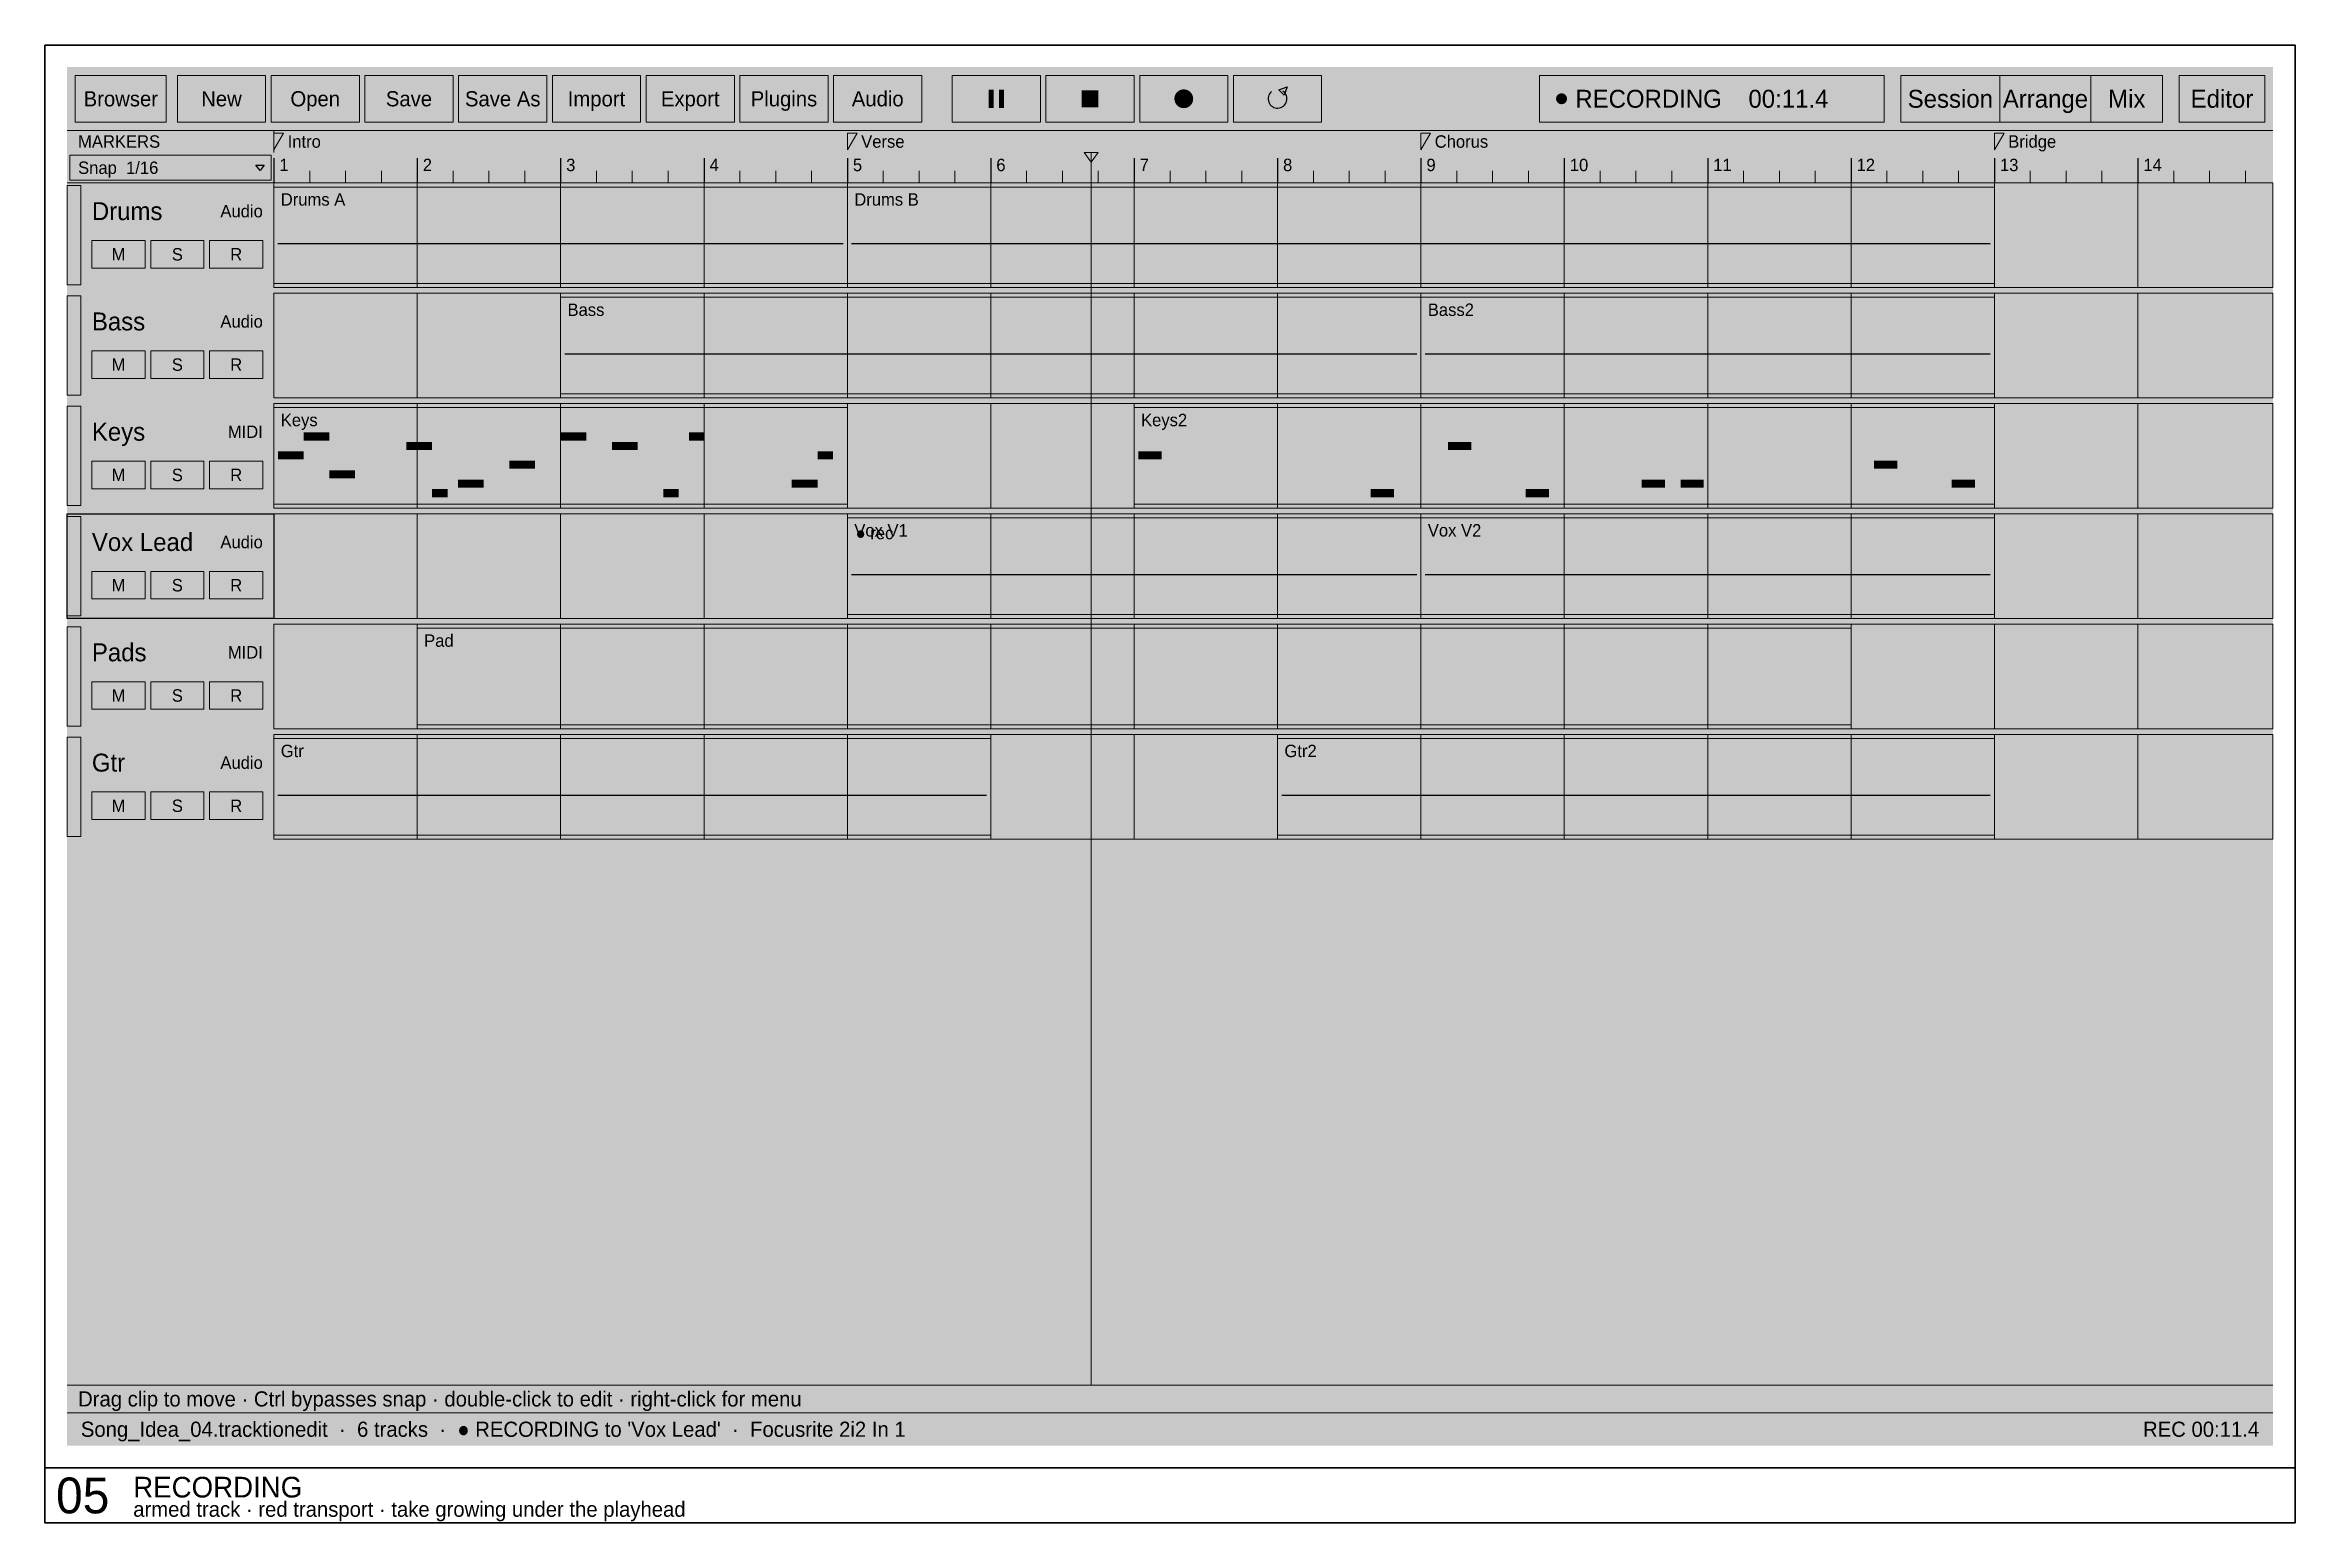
# Model space of a CAD drawing. Extents: x -16 to 3552, y -6016 to 16.
# Drawn here: x 1784 to 3416, y -3536 to -2464 of the extents above; entities that cross this region are included whole.
import ezdxf
from ezdxf.enums import TextEntityAlignment as Align

# ---------------------------------------------------------------- set-up
doc = ezdxf.new("R2010")
doc.units = 0
for name, color, linetype, lineweight, true_color in [('FORGE-DIM', 7, 'Continuous', 9, 0x9aa2a8), ('FORGE-SHEET', 7, 'Continuous', 35, 0x9aa2a8), ('UI-ACCENT', 7, 'Continuous', 18, 0xe0902f), ('UI-CLIP', 7, 'Continuous', 13, 0x2d3135), ('UI-GHOST', 7, 'Continuous', 9, 0x555c62), ('UI-HAIRLINE', 7, 'Continuous', 9, 0x34383c), ('UI-RECORD', 7, 'Continuous', 18, 0xe24b4a), ('UI-SELECT', 7, 'Continuous', 25, 0xe0902f)]:
    doc.layers.add(name, color=color, linetype=linetype, lineweight=lineweight, true_color=true_color)
for name, color, linetype, true_color in [('FORGE-TITLE', 7, 'Continuous', 0xd6d9dc), ('UI-MIDI-NOTE', 7, 'Continuous', 0xe0902f), ('UI-PANEL-BG', 7, 'Continuous', 0x232629), ('UI-RAISED', 7, 'Continuous', 0x2d3135), ('UI-SHELL-BG', 7, 'Continuous', 0x1a1c1e), ('UI-TEXT', 7, 'Continuous', 0xd6d9dc), ('UI-TEXT-SEC', 7, 'Continuous', 0x8a9095), ('UI-WAVEFORM', 7, 'Continuous', 0x707b84)]:
    doc.layers.add(name, color=color, linetype=linetype, true_color=true_color)

msp = doc.modelspace()

# ---------------------------------------------------------------- texts
at = {"layer": 'FORGE-DIM'}
msp.add_text('armed track · red transport · take growing under the playhead', height=11, dxfattribs=at).set_placement((1848, -3526), align=Align.MIDDLE_LEFT)
at = {"layer": 'FORGE-TITLE'}
for s, height, p in [('05', 26, (1792, -3516)), ('RECORDING', 15, (1848, -3510))]:
    msp.add_text(s, height=height, dxfattribs=at).set_placement(p, align=Align.MIDDLE_LEFT)
at = {"layer": 'UI-RECORD'}
for s, height, p in [('RECORDING    00:11.4', 13, (2894, -2503)), ('● rec', 9, (2372, -2818))]:
    msp.add_text(s, height=height, dxfattribs=at).set_placement(p, align=Align.MIDDLE_LEFT)
at = {"layer": 'UI-TEXT'}
for s, height, p in [('Plugins', 11, (2320, -2503)), ('Audio', 11, (2388, -2503)), ('Session', 13, (3166, -2503)), ('Mix', 13, (3294, -2503)), ('Editor', 13, (3363, -2503)), ('Browser', 11, (1839, -2503)), ('New', 11, (1912, -2503)), ('Open', 11, (1980, -2503)), ('Save', 11, (2048, -2503)), ('Save As', 11, (2116, -2503)), ('Import', 11, (2184, -2503)), ('Export', 11, (2252, -2503)), ('S', 9, (1880, -2615.8)), ('M', 9, (1837.3, -2615.8)), ('R', 9, (1922.7, -2615.8)), ('M', 9, (1837.3, -2695.8)), ('S', 9, (1880, -2695.8)), ('R', 9, (1922.7, -2695.8)), ('M', 9, (1837.3, -2775.8)), ('S', 9, (1880, -2775.8)), ('R', 9, (1922.7, -2775.8)), ('M', 9, (1837.3, -2855.8)), ('S', 9, (1880, -2855.8)), ('M', 9, (1837.3, -2935.8)), ('S', 9, (1880, -2935.8)), ('R', 9, (1922.7, -2935.8)), ('M', 9, (1837.3, -3015.8)), ('S', 9, (1880, -3015.8)), ('R', 9, (1922.7, -3015.8))]:
    msp.add_text(s, height=height, dxfattribs=at).set_placement(p, align=Align.MIDDLE_CENTER)
at = {"layer": 'UI-TEXT', "true_color": 0x241600}
for s, height, p in [('Arrange', 13, (3235, -2503)), ('R', 9, (1922.7, -2855.8))]:
    msp.add_text(s, height=height, dxfattribs=at).set_placement(p, align=Align.MIDDLE_CENTER)
at = {"layer": 'UI-TEXT'}
for s, height, p in [('Snap  1/16', 9, (1808, -2553)), ('Drums', 13, (1818, -2584.5)), ('Drums A', 9, (1955, -2576)), ('Drums B', 9, (2371, -2576)), ('Bass', 13, (1818, -2664.5)), ('Bass', 9, (2163, -2656)), ('Bass2', 9, (2787, -2656)), ('Keys', 13, (1818, -2744.5)), ('Keys', 9, (1955, -2736)), ('Keys2', 9, (2579, -2736)), ('Vox Lead', 13, (1818, -2824.5)), ('Vox V1', 9, (2371, -2816)), ('Vox V2', 9, (2787, -2816)), ('Pads', 13, (1818, -2904.5)), ('Pad', 9, (2059, -2896)), ('Gtr', 13, (1818, -2984.5)), ('Gtr', 9, (1955, -2976)), ('Gtr2', 9, (2683, -2976))]:
    msp.add_text(s, height=height, dxfattribs=at).set_placement(p, align=Align.MIDDLE_LEFT)
at = {"layer": 'UI-TEXT-SEC'}
for s, height, p in [('MARKERS', 9, (1808, -2534)), ('Intro', 9, (1960, -2534)), ('Verse', 9, (2376, -2534)), ('Chorus', 9, (2792, -2534)), ('Bridge', 9, (3208, -2534)), ('1', 9, (1954, -2551)), ('2', 9, (2058, -2551)), ('3', 9, (2162, -2551)), ('4', 9, (2266, -2551)), ('5', 9, (2370, -2551)), ('6', 9, (2474, -2551)), ('7', 9, (2578, -2551)), ('8', 9, (2682, -2551)), ('9', 9, (2786, -2551)), ('10', 9, (2890, -2551)), ('11', 9, (2994, -2551)), ('12', 9, (3098, -2551)), ('13', 9, (3202, -2551)), ('14', 9, (3306, -2551)), ('Drag clip to move · Ctrl bypasses snap · double-click to edit · right-click for menu', 11, (1808, -3446)), ("Song_Idea_04.tracktionedit  ·  6 tracks  ·  ● RECORDING to 'Vox Lead'  ·  Focusrite 2i2 In 1", 11, (1810, -3468))]:
    msp.add_text(s, height=height, dxfattribs=at).set_placement(p, align=Align.MIDDLE_LEFT)
for s, height, p in [('Audio', 9, (1942, -2584.5)), ('Audio', 9, (1942, -2664.5)), ('MIDI', 9, (1942, -2744.5)), ('Audio', 9, (1942, -2824.5)), ('MIDI', 9, (1942, -2904.5)), ('Audio', 9, (1942, -2984.5)), ('REC 00:11.4', 11, (3390, -3468))]:
    msp.add_text(s, height=height, dxfattribs=at).set_placement(p, align=Align.MIDDLE_RIGHT)

# ---------------------------------------------------------------- hatches: boundary and pattern name
at = {"layer": 'UI-ACCENT'}
h = msp.add_hatch(color=256, dxfattribs=at)
h.dxf.hatch_style = 1
h.paths.add_polyline_path([(3202, -2486), (3268, -2486), (3268, -2520), (3202, -2520)])
h = msp.add_hatch(color=256, dxfattribs=at)
h.dxf.hatch_style = 1
h.paths.add_polyline_path([(1903.3, -2845.8), (1942, -2845.8), (1942, -2865.8), (1903.3, -2865.8)])
at = {"layer": 'UI-CLIP', "true_color": 0xc86e3c}
h = msp.add_hatch(color=7, dxfattribs=at)
h.dxf.hatch_style = 1
h.paths.add_polyline_path([(1800, -2566), (1810, -2566), (1810, -2638), (1800, -2638)])
at = {"layer": 'UI-CLIP', "true_color": 0x222528}
h = msp.add_hatch(color=7, dxfattribs=at)
h.dxf.hatch_style = 1
h.paths.add_polyline_path([(1950, -2564), (3400, -2564), (3400, -2640), (1950, -2640)])
at = {"layer": 'UI-CLIP', "true_color": 0x79482c}
h = msp.add_hatch(color=7, dxfattribs=at)
h.dxf.hatch_style = 1
h.paths.add_polyline_path([(1950, -2567), (2366, -2567), (2366, -2637), (1950, -2637)])
h = msp.add_hatch(color=7, dxfattribs=at)
h.dxf.hatch_style = 1
h.paths.add_polyline_path([(2366, -2567), (3198, -2567), (3198, -2637), (2366, -2637)])
at = {"layer": 'UI-CLIP', "true_color": 0x4e9aa6}
h = msp.add_hatch(color=7, dxfattribs=at)
h.dxf.hatch_style = 1
h.paths.add_polyline_path([(1800, -2646), (1810, -2646), (1810, -2718), (1800, -2718)])
at = {"layer": 'UI-CLIP', "true_color": 0x222528}
h = msp.add_hatch(color=7, dxfattribs=at)
h.dxf.hatch_style = 1
h.paths.add_polyline_path([(1950, -2644), (3400, -2644), (3400, -2720), (1950, -2720)])
at = {"layer": 'UI-CLIP', "true_color": 0x366067}
h = msp.add_hatch(color=7, dxfattribs=at)
h.dxf.hatch_style = 1
h.paths.add_polyline_path([(2158, -2647), (2782, -2647), (2782, -2717), (2158, -2717)])
h = msp.add_hatch(color=7, dxfattribs=at)
h.dxf.hatch_style = 1
h.paths.add_polyline_path([(2782, -2647), (3198, -2647), (3198, -2717), (2782, -2717)])
at = {"layer": 'UI-CLIP', "true_color": 0x222528}
h = msp.add_hatch(color=7, dxfattribs=at)
h.dxf.hatch_style = 1
h.paths.add_polyline_path([(1950, -2724), (3400, -2724), (3400, -2800), (1950, -2800)])
at = {"layer": 'UI-CLIP', "true_color": 0x9a6fb0}
h = msp.add_hatch(color=7, dxfattribs=at)
h.dxf.hatch_style = 1
h.paths.add_polyline_path([(1800, -2726), (1810, -2726), (1810, -2798), (1800, -2798)])
at = {"layer": 'UI-CLIP', "true_color": 0x6d624c}
h = msp.add_hatch(color=7, dxfattribs=at)
h.dxf.hatch_style = 1
h.paths.add_polyline_path([(1950, -2727), (2366, -2727), (2366, -2797), (1950, -2797)])
h = msp.add_hatch(color=7, dxfattribs=at)
h.dxf.hatch_style = 1
h.paths.add_polyline_path([(2574, -2727), (3198, -2727), (3198, -2797), (2574, -2797)])
at = {"layer": 'UI-CLIP', "true_color": 0x6fa855}
h = msp.add_hatch(color=7, dxfattribs=at)
h.dxf.hatch_style = 1
h.paths.add_polyline_path([(1800, -2806), (1810, -2806), (1810, -2878), (1800, -2878)])
at = {"layer": 'UI-CLIP', "true_color": 0x222528}
h = msp.add_hatch(color=7, dxfattribs=at)
h.dxf.hatch_style = 1
h.paths.add_polyline_path([(1950, -2804), (3400, -2804), (3400, -2880), (1950, -2880)])
at = {"layer": 'UI-CLIP', "true_color": 0x48683a}
h = msp.add_hatch(color=7, dxfattribs=at)
h.dxf.hatch_style = 1
h.paths.add_polyline_path([(2366, -2807), (2782, -2807), (2782, -2877), (2366, -2877)])
at = {"layer": 'UI-CLIP', "true_color": 0x522424}
h = msp.add_hatch(color=7, dxfattribs=at)
h.dxf.hatch_style = 1
h.paths.add_polyline_path([(2366, -2807), (2542.8, -2807), (2542.8, -2877), (2366, -2877)])
at = {"layer": 'UI-CLIP', "true_color": 0x48683a}
h = msp.add_hatch(color=7, dxfattribs=at)
h.dxf.hatch_style = 1
h.paths.add_polyline_path([(2782, -2807), (3198, -2807), (3198, -2877), (2782, -2877)])
at = {"layer": 'UI-CLIP', "true_color": 0xc95b6b}
h = msp.add_hatch(color=7, dxfattribs=at)
h.dxf.hatch_style = 1
h.paths.add_polyline_path([(1800, -2886), (1810, -2886), (1810, -2958), (1800, -2958)])
at = {"layer": 'UI-CLIP', "true_color": 0x222528}
h = msp.add_hatch(color=7, dxfattribs=at)
h.dxf.hatch_style = 1
h.paths.add_polyline_path([(1950, -2884), (3400, -2884), (3400, -2960), (1950, -2960)])
at = {"layer": 'UI-CLIP', "true_color": 0x4a7942}
h = msp.add_hatch(color=7, dxfattribs=at)
h.dxf.hatch_style = 1
h.paths.add_polyline_path([(2054, -2887), (3094, -2887), (3094, -2957), (2054, -2957)])
at = {"layer": 'UI-CLIP', "true_color": 0x5a86c4}
h = msp.add_hatch(color=7, dxfattribs=at)
h.dxf.hatch_style = 1
h.paths.add_polyline_path([(1800, -2966), (1810, -2966), (1810, -3038), (1800, -3038)])
at = {"layer": 'UI-CLIP', "true_color": 0x222528}
h = msp.add_hatch(color=7, dxfattribs=at)
h.dxf.hatch_style = 1
h.paths.add_polyline_path([(1950, -2964), (3400, -2964), (3400, -3040), (1950, -3040)])
at = {"layer": 'UI-CLIP', "true_color": 0x3d5577}
h = msp.add_hatch(color=7, dxfattribs=at)
h.dxf.hatch_style = 1
h.paths.add_polyline_path([(1950, -2967), (2470, -2967), (2470, -3037), (1950, -3037)])
h = msp.add_hatch(color=7, dxfattribs=at)
h.dxf.hatch_style = 1
h.paths.add_polyline_path([(2678, -2967), (3198, -2967), (3198, -3037), (2678, -3037)])
at = {"layer": 'UI-MIDI-NOTE', "true_color": 0xeac68a}
h = msp.add_hatch(color=7, dxfattribs=at)
h.dxf.hatch_style = 1
h.paths.add_polyline_path([(1971.6, -2745), (1990.3, -2745), (1990.3, -2750.9), (1971.6, -2750.9)])
h = msp.add_hatch(color=7, dxfattribs=at)
h.dxf.hatch_style = 1
h.paths.add_polyline_path([(2027.5, -2751.9), (2053.6, -2751.9), (2053.6, -2757.7), (2027.5, -2757.7)])
h = msp.add_hatch(color=7, dxfattribs=at)
h.dxf.hatch_style = 1
h.paths.add_polyline_path([(2046.2, -2751.9), (2064.8, -2751.9), (2064.8, -2757.7), (2046.2, -2757.7)])
h = msp.add_hatch(color=7, dxfattribs=at)
h.dxf.hatch_style = 1
h.paths.add_polyline_path([(2102.1, -2745), (2128.2, -2745), (2128.2, -2750.9), (2102.1, -2750.9)])
h = msp.add_hatch(color=7, dxfattribs=at)
h.dxf.hatch_style = 1
h.paths.add_polyline_path([(2139.4, -2745), (2165.5, -2745), (2165.5, -2750.9), (2139.4, -2750.9)])
h = msp.add_hatch(color=7, dxfattribs=at)
h.dxf.hatch_style = 1
h.paths.add_polyline_path([(2158, -2745), (2176.6, -2745), (2176.6, -2750.9), (2158, -2750.9)])
h = msp.add_hatch(color=7, dxfattribs=at)
h.dxf.hatch_style = 1
h.paths.add_polyline_path([(2176.6, -2751.9), (2202.7, -2751.9), (2202.7, -2757.7), (2176.6, -2757.7)])
h = msp.add_hatch(color=7, dxfattribs=at)
h.dxf.hatch_style = 1
h.paths.add_polyline_path([(2195.3, -2751.9), (2213.9, -2751.9), (2213.9, -2757.7), (2195.3, -2757.7)])
h = msp.add_hatch(color=7, dxfattribs=at)
h.dxf.hatch_style = 1
h.paths.add_polyline_path([(2251.2, -2745), (2262.4, -2745), (2262.4, -2750.9), (2251.2, -2750.9)])
h = msp.add_hatch(color=7, dxfattribs=at)
h.dxf.hatch_style = 1
h.paths.add_polyline_path([(2307.1, -2745), (2333.2, -2745), (2333.2, -2750.9), (2307.1, -2750.9)])
h = msp.add_hatch(color=7, dxfattribs=at)
h.dxf.hatch_style = 1
h.paths.add_polyline_path([(2633.2, -2751.9), (2661.3, -2751.9), (2661.3, -2757.7), (2633.2, -2757.7)])
h = msp.add_hatch(color=7, dxfattribs=at)
h.dxf.hatch_style = 1
h.paths.add_polyline_path([(2661.3, -2751.9), (2700.6, -2751.9), (2700.6, -2757.7), (2661.3, -2757.7)])
h = msp.add_hatch(color=7, dxfattribs=at)
h.dxf.hatch_style = 1
h.paths.add_polyline_path([(2801.7, -2751.9), (2818.6, -2751.9), (2818.6, -2757.7), (2801.7, -2757.7)])
h = msp.add_hatch(color=7, dxfattribs=at)
h.dxf.hatch_style = 1
h.paths.add_polyline_path([(3026.5, -2745), (3065.8, -2745), (3065.8, -2750.9), (3026.5, -2750.9)])
h = msp.add_hatch(color=7, dxfattribs=at)
h.dxf.hatch_style = 1
h.paths.add_polyline_path([(3054.5, -2745), (3082.6, -2745), (3082.6, -2750.9), (3054.5, -2750.9)])
h = msp.add_hatch(color=7, dxfattribs=at)
h.dxf.hatch_style = 1
h.paths.add_polyline_path([(1953, -2758.7), (1971.6, -2758.7), (1971.6, -2764.6), (1953, -2764.6)])
h = msp.add_hatch(color=7, dxfattribs=at)
h.dxf.hatch_style = 1
h.paths.add_polyline_path([(1990.3, -2772.4), (2008.9, -2772.4), (2008.9, -2778.3), (1990.3, -2778.3)])
h = msp.add_hatch(color=7, dxfattribs=at)
h.dxf.hatch_style = 1
h.paths.add_polyline_path([(2120.7, -2765.6), (2139.4, -2765.6), (2139.4, -2771.4), (2120.7, -2771.4)])
h = msp.add_hatch(color=7, dxfattribs=at)
h.dxf.hatch_style = 1
h.paths.add_polyline_path([(2288.5, -2758.7), (2314.5, -2758.7), (2314.5, -2764.6), (2288.5, -2764.6)])
h = msp.add_hatch(color=7, dxfattribs=at)
h.dxf.hatch_style = 1
h.paths.add_polyline_path([(2344.4, -2758.7), (2355.5, -2758.7), (2355.5, -2764.6), (2344.4, -2764.6)])
h = msp.add_hatch(color=7, dxfattribs=at)
h.dxf.hatch_style = 1
h.paths.add_polyline_path([(2577, -2758.7), (2593.9, -2758.7), (2593.9, -2764.6), (2577, -2764.6)])
h = msp.add_hatch(color=7, dxfattribs=at)
h.dxf.hatch_style = 1
h.paths.add_polyline_path([(2605.1, -2765.6), (2644.4, -2765.6), (2644.4, -2771.4), (2605.1, -2771.4)])
h = msp.add_hatch(color=7, dxfattribs=at)
h.dxf.hatch_style = 1
h.paths.add_polyline_path([(2689.4, -2772.4), (2728.7, -2772.4), (2728.7, -2778.3), (2689.4, -2778.3)])
h = msp.add_hatch(color=7, dxfattribs=at)
h.dxf.hatch_style = 1
h.paths.add_polyline_path([(2717.5, -2765.6), (2756.8, -2765.6), (2756.8, -2771.4), (2717.5, -2771.4)])
h = msp.add_hatch(color=7, dxfattribs=at)
h.dxf.hatch_style = 1
h.paths.add_polyline_path([(2829.8, -2772.4), (2869.1, -2772.4), (2869.1, -2778.3), (2829.8, -2778.3)])
h = msp.add_hatch(color=7, dxfattribs=at)
h.dxf.hatch_style = 1
h.paths.add_polyline_path([(2998.4, -2772.4), (3037.7, -2772.4), (3037.7, -2778.3), (2998.4, -2778.3)])
h = msp.add_hatch(color=7, dxfattribs=at)
h.dxf.hatch_style = 1
h.paths.add_polyline_path([(3082.6, -2758.7), (3122, -2758.7), (3122, -2764.6), (3082.6, -2764.6)])
h = msp.add_hatch(color=7, dxfattribs=at)
h.dxf.hatch_style = 1
h.paths.add_polyline_path([(3110.7, -2765.6), (3127.6, -2765.6), (3127.6, -2771.4), (3110.7, -2771.4)])
h = msp.add_hatch(color=7, dxfattribs=at)
h.dxf.hatch_style = 1
h.paths.add_polyline_path([(3138.8, -2772.4), (3166.9, -2772.4), (3166.9, -2778.3), (3138.8, -2778.3)])
h = msp.add_hatch(color=7, dxfattribs=at)
h.dxf.hatch_style = 1
h.paths.add_polyline_path([(2008.9, -2779.3), (2035, -2779.3), (2035, -2785.1), (2008.9, -2785.1)])
h = msp.add_hatch(color=7, dxfattribs=at)
h.dxf.hatch_style = 1
h.paths.add_polyline_path([(2064.8, -2786.1), (2076, -2786.1), (2076, -2792), (2064.8, -2792)])
h = msp.add_hatch(color=7, dxfattribs=at)
h.dxf.hatch_style = 1
h.paths.add_polyline_path([(2083.5, -2779.3), (2102.1, -2779.3), (2102.1, -2785.1), (2083.5, -2785.1)])
h = msp.add_hatch(color=7, dxfattribs=at)
h.dxf.hatch_style = 1
h.paths.add_polyline_path([(2213.9, -2779.3), (2240, -2779.3), (2240, -2785.1), (2213.9, -2785.1)])
h = msp.add_hatch(color=7, dxfattribs=at)
h.dxf.hatch_style = 1
h.paths.add_polyline_path([(2232.5, -2786.1), (2243.7, -2786.1), (2243.7, -2792), (2232.5, -2792)])
h = msp.add_hatch(color=7, dxfattribs=at)
h.dxf.hatch_style = 1
h.paths.add_polyline_path([(2269.8, -2779.3), (2295.9, -2779.3), (2295.9, -2785.1), (2269.8, -2785.1)])
h = msp.add_hatch(color=7, dxfattribs=at)
h.dxf.hatch_style = 1
h.paths.add_polyline_path([(2325.7, -2779.3), (2344.4, -2779.3), (2344.4, -2785.1), (2325.7, -2785.1)])
h = msp.add_hatch(color=7, dxfattribs=at)
h.dxf.hatch_style = 1
h.paths.add_polyline_path([(2745.5, -2786.1), (2762.4, -2786.1), (2762.4, -2792), (2745.5, -2792)])
h = msp.add_hatch(color=7, dxfattribs=at)
h.dxf.hatch_style = 1
h.paths.add_polyline_path([(2773.6, -2779.3), (2801.7, -2779.3), (2801.7, -2785.1), (2773.6, -2785.1)])
h = msp.add_hatch(color=7, dxfattribs=at)
h.dxf.hatch_style = 1
h.paths.add_polyline_path([(2857.9, -2786.1), (2874.8, -2786.1), (2874.8, -2792), (2857.9, -2792)])
h = msp.add_hatch(color=7, dxfattribs=at)
h.dxf.hatch_style = 1
h.paths.add_polyline_path([(2886, -2786.1), (2914.1, -2786.1), (2914.1, -2792), (2886, -2792)])
h = msp.add_hatch(color=7, dxfattribs=at)
h.dxf.hatch_style = 1
h.paths.add_polyline_path([(2914.1, -2779.3), (2942.2, -2779.3), (2942.2, -2785.1), (2914.1, -2785.1)])
h = msp.add_hatch(color=7, dxfattribs=at)
h.dxf.hatch_style = 1
h.paths.add_polyline_path([(2942.2, -2779.3), (2959, -2779.3), (2959, -2785.1), (2942.2, -2785.1)])
h = msp.add_hatch(color=7, dxfattribs=at)
h.dxf.hatch_style = 1
h.paths.add_polyline_path([(2970.3, -2779.3), (2987.1, -2779.3), (2987.1, -2785.1), (2970.3, -2785.1)])
h = msp.add_hatch(color=7, dxfattribs=at)
h.dxf.hatch_style = 1
h.paths.add_polyline_path([(3166.9, -2779.3), (3183.8, -2779.3), (3183.8, -2785.1), (3166.9, -2785.1)])
h = msp.add_hatch(color=7, dxfattribs=at)
h.dxf.hatch_style = 1
h.paths.add_polyline_path([(2104, -2918.7), (2132.2, -2918.7), (2132.2, -2924.6), (2104, -2924.6)])
h = msp.add_hatch(color=7, dxfattribs=at)
h.dxf.hatch_style = 1
h.paths.add_polyline_path([(2198, -2911.9), (2263.8, -2911.9), (2263.8, -2917.7), (2198, -2917.7)])
h = msp.add_hatch(color=7, dxfattribs=at)
h.dxf.hatch_style = 1
h.paths.add_polyline_path([(2245, -2911.9), (2273.2, -2911.9), (2273.2, -2917.7), (2245, -2917.7)])
h = msp.add_hatch(color=7, dxfattribs=at)
h.dxf.hatch_style = 1
h.paths.add_polyline_path([(2433, -2918.7), (2498.8, -2918.7), (2498.8, -2924.6), (2433, -2924.6)])
h = msp.add_hatch(color=7, dxfattribs=at)
h.dxf.hatch_style = 1
h.paths.add_polyline_path([(2527, -2911.9), (2555.2, -2911.9), (2555.2, -2917.7), (2527, -2917.7)])
h = msp.add_hatch(color=7, dxfattribs=at)
h.dxf.hatch_style = 1
h.paths.add_polyline_path([(2574, -2918.7), (2639.8, -2918.7), (2639.8, -2924.6), (2574, -2924.6)])
h = msp.add_hatch(color=7, dxfattribs=at)
h.dxf.hatch_style = 1
h.paths.add_polyline_path([(2856, -2911.9), (2921.8, -2911.9), (2921.8, -2917.7), (2856, -2917.7)])
h = msp.add_hatch(color=7, dxfattribs=at)
h.dxf.hatch_style = 1
h.paths.add_polyline_path([(2997, -2911.9), (3044, -2911.9), (3044, -2917.7), (2997, -2917.7)])
h = msp.add_hatch(color=7, dxfattribs=at)
h.dxf.hatch_style = 1
h.paths.add_polyline_path([(2057, -2925.6), (2122.8, -2925.6), (2122.8, -2931.4), (2057, -2931.4)])
h = msp.add_hatch(color=7, dxfattribs=at)
h.dxf.hatch_style = 1
h.paths.add_polyline_path([(2339, -2932.4), (2404.8, -2932.4), (2404.8, -2938.3), (2339, -2938.3)])
h = msp.add_hatch(color=7, dxfattribs=at)
h.dxf.hatch_style = 1
h.paths.add_polyline_path([(2386, -2925.6), (2414.2, -2925.6), (2414.2, -2931.4), (2386, -2931.4)])
h = msp.add_hatch(color=7, dxfattribs=at)
h.dxf.hatch_style = 1
h.paths.add_polyline_path([(2621, -2925.6), (2649.2, -2925.6), (2649.2, -2931.4), (2621, -2931.4)])
h = msp.add_hatch(color=7, dxfattribs=at)
h.dxf.hatch_style = 1
h.paths.add_polyline_path([(2715, -2932.4), (2743.2, -2932.4), (2743.2, -2938.3), (2715, -2938.3)])
h = msp.add_hatch(color=7, dxfattribs=at)
h.dxf.hatch_style = 1
h.paths.add_polyline_path([(2762, -2932.4), (2809, -2932.4), (2809, -2938.3), (2762, -2938.3)])
h = msp.add_hatch(color=7, dxfattribs=at)
h.dxf.hatch_style = 1
h.paths.add_polyline_path([(2151, -2939.3), (2198, -2939.3), (2198, -2945.1), (2151, -2945.1)])
h = msp.add_hatch(color=7, dxfattribs=at)
h.dxf.hatch_style = 1
h.paths.add_polyline_path([(2292, -2939.3), (2339, -2939.3), (2339, -2945.1), (2292, -2945.1)])
h = msp.add_hatch(color=7, dxfattribs=at)
h.dxf.hatch_style = 1
h.paths.add_polyline_path([(2480, -2939.3), (2508.2, -2939.3), (2508.2, -2945.1), (2480, -2945.1)])
h = msp.add_hatch(color=7, dxfattribs=at)
h.dxf.hatch_style = 1
h.paths.add_polyline_path([(2668, -2939.3), (2733.8, -2939.3), (2733.8, -2945.1), (2668, -2945.1)])
h = msp.add_hatch(color=7, dxfattribs=at)
h.dxf.hatch_style = 1
h.paths.add_polyline_path([(2809, -2939.3), (2874.8, -2939.3), (2874.8, -2945.1), (2809, -2945.1)])
h = msp.add_hatch(color=7, dxfattribs=at)
h.dxf.hatch_style = 1
h.paths.add_polyline_path([(2903, -2946.1), (2950, -2946.1), (2950, -2952), (2903, -2952)])
h = msp.add_hatch(color=7, dxfattribs=at)
h.dxf.hatch_style = 1
h.paths.add_polyline_path([(2950, -2946.1), (2997, -2946.1), (2997, -2952), (2950, -2952)])
h = msp.add_hatch(color=7, dxfattribs=at)
h.dxf.hatch_style = 1
h.paths.add_polyline_path([(3044, -2939.3), (3091, -2939.3), (3091, -2945.1), (3044, -2945.1)])
at = {"layer": 'UI-PANEL-BG'}
h = msp.add_hatch(color=256, dxfattribs=at)
h.dxf.hatch_style = 1
h.paths.add_polyline_path([(1800, -2480), (3400, -2480), (3400, -2526), (1800, -2526)])
h = msp.add_hatch(color=256, dxfattribs=at)
h.dxf.hatch_style = 1
h.paths.add_polyline_path([(1800, -2526), (3400, -2526), (3400, -2542), (1800, -2542)])
h = msp.add_hatch(color=256, dxfattribs=at)
h.dxf.hatch_style = 1
h.paths.add_polyline_path([(1800, -2542), (3400, -2542), (3400, -2564), (1800, -2564)])
h = msp.add_hatch(color=256, dxfattribs=at)
h.dxf.hatch_style = 1
h.paths.add_polyline_path([(1800, -2564), (1950, -2564), (1950, -2640), (1800, -2640)])
h = msp.add_hatch(color=256, dxfattribs=at)
h.dxf.hatch_style = 1
h.paths.add_polyline_path([(1800, -2644), (1950, -2644), (1950, -2720), (1800, -2720)])
h = msp.add_hatch(color=256, dxfattribs=at)
h.dxf.hatch_style = 1
h.paths.add_polyline_path([(1800, -2724), (1950, -2724), (1950, -2800), (1800, -2800)])
h = msp.add_hatch(color=256, dxfattribs=at)
h.dxf.hatch_style = 1
h.paths.add_polyline_path([(1800, -2804), (1950, -2804), (1950, -2880), (1800, -2880)])
h = msp.add_hatch(color=256, dxfattribs=at)
h.dxf.hatch_style = 1
h.paths.add_polyline_path([(1800, -2884), (1950, -2884), (1950, -2960), (1800, -2960)])
h = msp.add_hatch(color=256, dxfattribs=at)
h.dxf.hatch_style = 1
h.paths.add_polyline_path([(1800, -2964), (1950, -2964), (1950, -3040), (1800, -3040)])
h = msp.add_hatch(color=256, dxfattribs=at)
h.dxf.hatch_style = 1
h.paths.add_polyline_path([(1800, -3436), (3400, -3436), (3400, -3456), (1800, -3456)])
h = msp.add_hatch(color=256, dxfattribs=at)
h.dxf.hatch_style = 1
h.paths.add_polyline_path([(1800, -3456), (3400, -3456), (3400, -3480), (1800, -3480)])
at = {"layer": 'UI-RAISED'}
h = msp.add_hatch(color=256, dxfattribs=at)
h.dxf.hatch_style = 1
h.paths.add_polyline_path([(1806, -2486), (1872, -2486), (1872, -2520), (1806, -2520)])
h = msp.add_hatch(color=256, dxfattribs=at)
h.dxf.hatch_style = 1
h.paths.add_polyline_path([(1880, -2486), (1944, -2486), (1944, -2520), (1880, -2520)])
h = msp.add_hatch(color=256, dxfattribs=at)
h.dxf.hatch_style = 1
h.paths.add_polyline_path([(1948, -2486), (2012, -2486), (2012, -2520), (1948, -2520)])
h = msp.add_hatch(color=256, dxfattribs=at)
h.dxf.hatch_style = 1
h.paths.add_polyline_path([(2016, -2486), (2080, -2486), (2080, -2520), (2016, -2520)])
h = msp.add_hatch(color=256, dxfattribs=at)
h.dxf.hatch_style = 1
h.paths.add_polyline_path([(2084, -2486), (2148, -2486), (2148, -2520), (2084, -2520)])
h = msp.add_hatch(color=256, dxfattribs=at)
h.dxf.hatch_style = 1
h.paths.add_polyline_path([(2152, -2486), (2216, -2486), (2216, -2520), (2152, -2520)])
h = msp.add_hatch(color=256, dxfattribs=at)
h.dxf.hatch_style = 1
h.paths.add_polyline_path([(2220, -2486), (2284, -2486), (2284, -2520), (2220, -2520)])
h = msp.add_hatch(color=256, dxfattribs=at)
h.dxf.hatch_style = 1
h.paths.add_polyline_path([(2288, -2486), (2352, -2486), (2352, -2520), (2288, -2520)])
h = msp.add_hatch(color=256, dxfattribs=at)
h.dxf.hatch_style = 1
h.paths.add_polyline_path([(2356, -2486), (2420, -2486), (2420, -2520), (2356, -2520)])
h = msp.add_hatch(color=256, dxfattribs=at)
h.dxf.hatch_style = 1
h.paths.add_polyline_path([(2442, -2486), (2506, -2486), (2506, -2520), (2442, -2520)])
h = msp.add_hatch(color=256, dxfattribs=at)
h.dxf.hatch_style = 1
h.paths.add_polyline_path([(2510, -2486), (2574, -2486), (2574, -2520), (2510, -2520)])
h = msp.add_hatch(color=256, dxfattribs=at)
h.dxf.hatch_style = 1
h.paths.add_polyline_path([(2646, -2486), (2710, -2486), (2710, -2520), (2646, -2520)])
h = msp.add_hatch(color=256, dxfattribs=at)
h.dxf.hatch_style = 1
h.paths.add_polyline_path([(2868, -2486), (3118, -2486), (3118, -2520), (2868, -2520)])
h = msp.add_hatch(color=256, dxfattribs=at)
h.dxf.hatch_style = 1
h.paths.add_polyline_path([(3130, -2486), (3202, -2486), (3202, -2520), (3130, -2520)])
h = msp.add_hatch(color=256, dxfattribs=at)
h.dxf.hatch_style = 1
h.paths.add_polyline_path([(3268, -2486), (3320, -2486), (3320, -2520), (3268, -2520)])
h = msp.add_hatch(color=256, dxfattribs=at)
h.dxf.hatch_style = 1
h.paths.add_polyline_path([(3332, -2486), (3394, -2486), (3394, -2520), (3332, -2520)])
h = msp.add_hatch(color=256, dxfattribs=at)
h.dxf.hatch_style = 1
h.paths.add_polyline_path([(1802, -2544), (1948, -2544), (1948, -2562), (1802, -2562)])
h = msp.add_hatch(color=256, dxfattribs=at)
h.dxf.hatch_style = 1
h.paths.add_polyline_path([(1818, -2605.8), (1856.7, -2605.8), (1856.7, -2625.8), (1818, -2625.8)])
h = msp.add_hatch(color=256, dxfattribs=at)
h.dxf.hatch_style = 1
h.paths.add_polyline_path([(1860.7, -2605.8), (1899.3, -2605.8), (1899.3, -2625.8), (1860.7, -2625.8)])
h = msp.add_hatch(color=256, dxfattribs=at)
h.dxf.hatch_style = 1
h.paths.add_polyline_path([(1903.3, -2605.8), (1942, -2605.8), (1942, -2625.8), (1903.3, -2625.8)])
h = msp.add_hatch(color=256, dxfattribs=at)
h.dxf.hatch_style = 1
h.paths.add_polyline_path([(1818, -2685.8), (1856.7, -2685.8), (1856.7, -2705.8), (1818, -2705.8)])
h = msp.add_hatch(color=256, dxfattribs=at)
h.dxf.hatch_style = 1
h.paths.add_polyline_path([(1860.7, -2685.8), (1899.3, -2685.8), (1899.3, -2705.8), (1860.7, -2705.8)])
h = msp.add_hatch(color=256, dxfattribs=at)
h.dxf.hatch_style = 1
h.paths.add_polyline_path([(1903.3, -2685.8), (1942, -2685.8), (1942, -2705.8), (1903.3, -2705.8)])
h = msp.add_hatch(color=256, dxfattribs=at)
h.dxf.hatch_style = 1
h.paths.add_polyline_path([(1818, -2765.8), (1856.7, -2765.8), (1856.7, -2785.8), (1818, -2785.8)])
h = msp.add_hatch(color=256, dxfattribs=at)
h.dxf.hatch_style = 1
h.paths.add_polyline_path([(1860.7, -2765.8), (1899.3, -2765.8), (1899.3, -2785.8), (1860.7, -2785.8)])
h = msp.add_hatch(color=256, dxfattribs=at)
h.dxf.hatch_style = 1
h.paths.add_polyline_path([(1903.3, -2765.8), (1942, -2765.8), (1942, -2785.8), (1903.3, -2785.8)])
h = msp.add_hatch(color=256, dxfattribs=at)
h.dxf.hatch_style = 1
h.paths.add_polyline_path([(1818, -2845.8), (1856.7, -2845.8), (1856.7, -2865.8), (1818, -2865.8)])
h = msp.add_hatch(color=256, dxfattribs=at)
h.dxf.hatch_style = 1
h.paths.add_polyline_path([(1860.7, -2845.8), (1899.3, -2845.8), (1899.3, -2865.8), (1860.7, -2865.8)])
h = msp.add_hatch(color=256, dxfattribs=at)
h.dxf.hatch_style = 1
h.paths.add_polyline_path([(1818, -2925.8), (1856.7, -2925.8), (1856.7, -2945.8), (1818, -2945.8)])
h = msp.add_hatch(color=256, dxfattribs=at)
h.dxf.hatch_style = 1
h.paths.add_polyline_path([(1860.7, -2925.8), (1899.3, -2925.8), (1899.3, -2945.8), (1860.7, -2945.8)])
h = msp.add_hatch(color=256, dxfattribs=at)
h.dxf.hatch_style = 1
h.paths.add_polyline_path([(1903.3, -2925.8), (1942, -2925.8), (1942, -2945.8), (1903.3, -2945.8)])
h = msp.add_hatch(color=256, dxfattribs=at)
h.dxf.hatch_style = 1
h.paths.add_polyline_path([(1818, -3005.8), (1856.7, -3005.8), (1856.7, -3025.8), (1818, -3025.8)])
h = msp.add_hatch(color=256, dxfattribs=at)
h.dxf.hatch_style = 1
h.paths.add_polyline_path([(1860.7, -3005.8), (1899.3, -3005.8), (1899.3, -3025.8), (1860.7, -3025.8)])
h = msp.add_hatch(color=256, dxfattribs=at)
h.dxf.hatch_style = 1
h.paths.add_polyline_path([(1903.3, -3005.8), (1942, -3005.8), (1942, -3025.8), (1903.3, -3025.8)])
at = {"layer": 'UI-RECORD'}
h = msp.add_hatch(color=256, dxfattribs=at)
h.dxf.hatch_style = 1
h.paths.add_polyline_path([(2578, -2486), (2642, -2486), (2642, -2520), (2578, -2520)])
h = msp.add_hatch(color=256, dxfattribs=at)
h.dxf.hatch_style = 1
edge = h.paths.add_edge_path()
edge.add_arc((2884, -2503), 4, 0, 360)
h = msp.add_hatch(color=256, dxfattribs=at)
h.dxf.hatch_style = 1
h.paths.add_polyline_path([(1810, -2804), (1812, -2804), (1812, -2880), (1810, -2880)])
at = {"layer": 'UI-SHELL-BG'}
h = msp.add_hatch(color=256, dxfattribs=at)
h.dxf.hatch_style = 1
h.paths.add_polyline_path([(1800, -2526), (3400, -2526), (3400, -3456), (1800, -3456)])
at = {"layer": 'UI-TEXT'}
h = msp.add_hatch(color=256, dxfattribs=at)
h.dxf.hatch_style = 1
h.paths.add_polyline_path([(2468.5, -2496.4), (2472, -2496.4), (2472, -2509.6), (2468.5, -2509.6)])
h = msp.add_hatch(color=256, dxfattribs=at)
h.dxf.hatch_style = 1
h.paths.add_polyline_path([(2476, -2496.4), (2479.5, -2496.4), (2479.5, -2509.6), (2476, -2509.6)])
h = msp.add_hatch(color=256, dxfattribs=at)
h.dxf.hatch_style = 1
h.paths.add_polyline_path([(2535.9, -2496.9), (2548.1, -2496.9), (2548.1, -2509.1), (2535.9, -2509.1)])
at = {"layer": 'UI-TEXT', "true_color": 0x241600}
h = msp.add_hatch(color=7, dxfattribs=at)
h.dxf.hatch_style = 1
edge = h.paths.add_edge_path()
edge.add_arc((2610, -2503), 6.82, 0, 360)
at = {"layer": 'UI-WAVEFORM'}
h = msp.add_hatch(color=256, dxfattribs=at)
h.dxf.hatch_style = 1
h.paths.add_polyline_path([(1953, -2599.7), (1956, -2595.3), (1959, -2592.1), (1962, -2591.8), (1965.1, -2591.6), (1968.1, -2591.4), (1971.1, -2592.4), (1974.1, -2592.1), (1977.1, -2591.8), (1980.1, -2591.4), (1983.1, -2593), (1986.2, -2593.4), (1989.2, -2594.2), (1992.2, -2593.2), (1995.2, -2593.2), (1998.2, -2594.6), (2001.2, -2593.8), (2004.2, -2593.6), (2007.3, -2594.3), (2010.3, -2595), (2013.3, -2596.2), (2016.3, -2597.2), (2019.3, -2597.3), (2022.3, -2598.1), (2025.4, -2598.6), (2028.4, -2599), (2031.4, -2599.6), (2034.4, -2599.9), (2037.4, -2600.3), (2040.4, -2600.7), (2043.4, -2601.2), (2046.5, -2601.7), (2049.5, -2601.6), (2052.5, -2601.3), (2055.5, -2600.9), (2058.5, -2600.5), (2061.5, -2599.6), (2064.5, -2598.8), (2067.6, -2598.2), (2070.6, -2597.8), (2073.6, -2597.8), (2076.6, -2597.6), (2079.6, -2597.3), (2082.6, -2597.3), (2085.6, -2595.9), (2088.7, -2595.6), (2091.7, -2594.4), (2094.7, -2594.5), (2097.7, -2593.2), (2100.7, -2592.5), (2103.7, -2594), (2106.8, -2594.1), (2109.8, -2592.3), (2112.8, -2592.4), (2115.8, -2591), (2118.8, -2591.7), (2121.8, -2592.8), (2124.8, -2591.8), (2127.9, -2590.9), (2130.9, -2591.7), (2133.9, -2592.6), (2136.9, -2592.4), (2139.9, -2590.5), (2142.9, -2590.2), (2145.9, -2591.8), (2149, -2592.3), (2152, -2592.9), (2155, -2593.4), (2158, -2591.8), (2161, -2592.7), (2164, -2592.3), (2167, -2592.5), (2170.1, -2593.3), (2173.1, -2592.6), (2176.1, -2593.8), (2179.1, -2593.4), (2182.1, -2594.5), (2185.1, -2594.6), (2188.1, -2595.2), (2191.2, -2595.6), (2194.2, -2594.8), (2197.2, -2595), (2200.2, -2596.1), (2203.2, -2596.1), (2206.2, -2597.1), (2209.2, -2597.7), (2212.3, -2597.8), (2215.3, -2598.4), (2218.3, -2599.3), (2221.3, -2599.5), (2224.3, -2600.2), (2227.3, -2600.8), (2230.4, -2601.3), (2233.4, -2601.7), (2236.4, -2601.6), (2239.4, -2601.4), (2242.4, -2601.1), (2245.4, -2600.4), (2248.4, -2600), (2251.5, -2599.3), (2254.5, -2598.9), (2257.5, -2598.3), (2260.5, -2597.2), (2263.5, -2597), (2266.5, -2596.5), (2269.5, -2595.5), (2272.6, -2596), (2275.6, -2596.1), (2278.6, -2594.5), (2281.6, -2593.6), (2284.6, -2594.2), (2287.6, -2594.5), (2290.6, -2593.2), (2293.7, -2591.9), (2296.7, -2593), (2299.7, -2591.5), (2302.7, -2590.8), (2305.7, -2591), (2308.7, -2591.5), (2311.8, -2592.6), (2314.8, -2593.2), (2317.8, -2591), (2320.8, -2591.8), (2323.8, -2591), (2326.8, -2591.8), (2329.8, -2590.6), (2332.9, -2590.7), (2335.9, -2591.6), (2338.9, -2592.4), (2341.9, -2591.4), (2344.9, -2592.7), (2347.9, -2593.1), (2350.9, -2592.5), (2354, -2591.6), (2357, -2591.9), (2360, -2593), (2363, -2592.2), (2363, -2623.8), (2360, -2623), (2357, -2624.1), (2354, -2624.4), (2350.9, -2623.5), (2347.9, -2622.9), (2344.9, -2623.3), (2341.9, -2624.6), (2338.9, -2623.6), (2335.9, -2624.4), (2332.9, -2625.3), (2329.8, -2625.4), (2326.8, -2624.2), (2323.8, -2625), (2320.8, -2624.2), (2317.8, -2625), (2314.8, -2622.8), (2311.8, -2623.4), (2308.7, -2624.5), (2305.7, -2625), (2302.7, -2625.2), (2299.7, -2624.5), (2296.7, -2623), (2293.7, -2624.1), (2290.6, -2622.8), (2287.6, -2621.5), (2284.6, -2621.8), (2281.6, -2622.4), (2278.6, -2621.5), (2275.6, -2619.9), (2272.6, -2620), (2269.5, -2620.5), (2266.5, -2619.5), (2263.5, -2619), (2260.5, -2618.8), (2257.5, -2617.7), (2254.5, -2617.1), (2251.5, -2616.7), (2248.4, -2616), (2245.4, -2615.6), (2242.4, -2614.9), (2239.4, -2614.6), (2236.4, -2614.4), (2233.4, -2614.3), (2230.4, -2614.7), (2227.3, -2615.2), (2224.3, -2615.8), (2221.3, -2616.5), (2218.3, -2616.7), (2215.3, -2617.6), (2212.3, -2618.2), (2209.2, -2618.3), (2206.2, -2618.9), (2203.2, -2619.9), (2200.2, -2619.9), (2197.2, -2621), (2194.2, -2621.2), (2191.2, -2620.4), (2188.1, -2620.8), (2185.1, -2621.4), (2182.1, -2621.5), (2179.1, -2622.6), (2176.1, -2622.2), (2173.1, -2623.4), (2170.1, -2622.7), (2167, -2623.5), (2164, -2623.7), (2161, -2623.3), (2158, -2624.2), (2155, -2622.6), (2152, -2623.1), (2149, -2623.7), (2145.9, -2624.2), (2142.9, -2625.8), (2139.9, -2625.5), (2136.9, -2623.6), (2133.9, -2623.4), (2130.9, -2624.3), (2127.9, -2625.1), (2124.8, -2624.2), (2121.8, -2623.2), (2118.8, -2624.3), (2115.8, -2625), (2112.8, -2623.6), (2109.8, -2623.7), (2106.8, -2621.9), (2103.7, -2622), (2100.7, -2623.5), (2097.7, -2622.8), (2094.7, -2621.5), (2091.7, -2621.6), (2088.7, -2620.4), (2085.6, -2620.1), (2082.6, -2618.7), (2079.6, -2618.7), (2076.6, -2618.4), (2073.6, -2618.2), (2070.6, -2618.2), (2067.6, -2617.8), (2064.5, -2617.2), (2061.5, -2616.4), (2058.5, -2615.5), (2055.5, -2615.1), (2052.5, -2614.7), (2049.5, -2614.4), (2046.5, -2614.3), (2043.4, -2614.8), (2040.4, -2615.3), (2037.4, -2615.7), (2034.4, -2616.1), (2031.4, -2616.4), (2028.4, -2617), (2025.4, -2617.4), (2022.3, -2617.9), (2019.3, -2618.7), (2016.3, -2618.8), (2013.3, -2619.8), (2010.3, -2621), (2007.3, -2621.7), (2004.2, -2622.4), (2001.2, -2622.2), (1998.2, -2621.4), (1995.2, -2622.8), (1992.2, -2622.8), (1989.2, -2621.8), (1986.2, -2622.6), (1983.1, -2623), (1980.1, -2624.6), (1977.1, -2624.2), (1974.1, -2623.9), (1971.1, -2623.6), (1968.1, -2624.6), (1965.1, -2624.4), (1962, -2624.2), (1959, -2623.9), (1956, -2620.7), (1953, -2616.3)])
h = msp.add_hatch(color=256, dxfattribs=at)
h.dxf.hatch_style = 1
h.paths.add_polyline_path([(2369, -2601.6), (2372, -2597), (2375, -2596), (2378, -2594.8), (2381, -2593.9), (2384, -2593.3), (2387, -2593.8), (2390, -2594), (2393, -2595.2), (2396, -2595.1), (2399, -2595.2), (2402, -2594.5), (2405, -2594.8), (2408, -2594.7), (2411.1, -2595.4), (2414.1, -2596.2), (2417.1, -2595.7), (2420.1, -2595.6), (2423.1, -2596.3), (2426.1, -2597.1), (2429.1, -2597.1), (2432.1, -2597.3), (2435.1, -2597.2), (2438.1, -2597.4), (2441.1, -2597.8), (2444.1, -2598), (2447.1, -2598.5), (2450.1, -2599.1), (2453.1, -2599.5), (2456.1, -2599.2), (2459.1, -2599.3), (2462.1, -2599.8), (2465.1, -2599.8), (2468.1, -2600.2), (2471.1, -2600.7), (2474.1, -2600.8), (2477.1, -2601.1), (2480.1, -2601.3), (2483.1, -2601.6), (2486.1, -2601.9), (2489.1, -2602), (2492.1, -2601.8), (2495.2, -2601.5), (2498.2, -2601.4), (2501.2, -2601.1), (2504.2, -2600.8), (2507.2, -2600.7), (2510.2, -2600.2), (2513.2, -2599.8), (2516.2, -2600), (2519.2, -2599.6), (2522.2, -2599.4), (2525.2, -2599.3), (2528.2, -2598.8), (2531.2, -2598), (2534.2, -2597.9), (2537.2, -2598.3), (2540.2, -2597.9), (2543.2, -2597.2), (2546.2, -2596.5), (2549.2, -2596.3), (2552.2, -2597), (2555.2, -2595.9), (2558.2, -2595.8), (2561.2, -2596.5), (2564.2, -2596.6), (2567.2, -2596.7), (2570.2, -2595.6), (2573.2, -2595.9), (2576.3, -2594.7), (2579.3, -2595.4), (2582.3, -2594.8), (2585.3, -2594.6), (2588.3, -2595.2), (2591.3, -2595.5), (2594.3, -2593.7), (2597.3, -2592.5), (2600.3, -2593.7), (2603.3, -2592.9), (2606.3, -2591.8), (2609.3, -2591.3), (2612.3, -2591.1), (2615.3, -2592.2), (2618.3, -2591.8), (2621.3, -2592), (2624.3, -2591), (2627.3, -2591), (2630.3, -2590.6), (2633.3, -2590.3), (2636.3, -2591.3), (2639.3, -2590.9), (2642.3, -2592.4), (2645.3, -2592.7), (2648.3, -2590.9), (2651.3, -2591.4), (2654.3, -2590.9), (2657.3, -2590.9), (2660.4, -2591.7), (2663.4, -2591.3), (2666.4, -2590.1), (2669.4, -2591.1), (2672.4, -2591.6), (2675.4, -2592.3), (2678.4, -2592.6), (2681.4, -2591), (2684.4, -2590.6), (2687.4, -2589.7), (2690.4, -2590), (2693.4, -2589.4), (2696.4, -2591.2), (2699.4, -2592.2), (2702.4, -2592.6), (2705.4, -2592.4), (2708.4, -2590.7), (2711.4, -2592), (2714.4, -2592), (2717.4, -2593.1), (2720.4, -2593.8), (2723.4, -2592.8), (2726.4, -2592.3), (2729.4, -2592.3), (2732.4, -2591.4), (2735.4, -2591.1), (2738.4, -2590.9), (2741.5, -2591.7), (2744.5, -2592.9), (2747.5, -2593.9), (2750.5, -2593.1), (2753.5, -2594.1), (2756.5, -2594.9), (2759.5, -2594), (2762.5, -2594.8), (2765.5, -2594.3), (2768.5, -2595), (2771.5, -2595), (2774.5, -2595.8), (2777.5, -2595.7), (2780.5, -2595.8), (2783.5, -2596.1), (2786.5, -2596.5), (2789.5, -2596.1), (2792.5, -2595.9), (2795.5, -2596.6), (2798.5, -2597.3), (2801.5, -2597.4), (2804.5, -2597), (2807.5, -2597.5), (2810.5, -2597.4), (2813.5, -2598.1), (2816.5, -2597.9), (2819.5, -2598.5), (2822.5, -2598.8), (2825.6, -2598.7), (2828.6, -2599), (2831.6, -2599.1), (2834.6, -2599.6), (2837.6, -2599.7), (2840.6, -2600.1), (2843.6, -2600.3), (2846.6, -2600.6), (2849.6, -2600.7), (2852.6, -2601), (2855.6, -2601.3), (2858.6, -2601.6), (2861.6, -2601.9), (2864.6, -2601.9), (2867.6, -2601.8), (2870.6, -2601.6), (2873.6, -2601.5), (2876.6, -2601), (2879.6, -2600.8), (2882.6, -2600.4), (2885.6, -2600.2), (2888.6, -2600.3), (2891.6, -2600.2), (2894.6, -2599.4), (2897.6, -2599), (2900.6, -2598.5), (2903.6, -2598.1), (2906.7, -2598.4), (2909.7, -2597.7), (2912.7, -2597.6), (2915.7, -2597.2), (2918.7, -2597.2), (2921.7, -2597.4), (2924.7, -2597.1), (2927.7, -2596.8), (2930.7, -2596.8), (2933.7, -2596.7), (2936.7, -2596.3), (2939.7, -2596.3), (2942.7, -2596.5), (2945.7, -2595.2), (2948.7, -2595.3), (2951.7, -2595.3), (2954.7, -2594.3), (2957.7, -2593.9), (2960.7, -2594.1), (2963.7, -2594.4), (2966.7, -2593.5), (2969.7, -2594.1), (2972.7, -2593.8), (2975.7, -2593.8), (2978.7, -2592.3), (2981.7, -2593.2), (2984.7, -2592.8), (2987.7, -2592.7), (2990.8, -2593.7), (2993.8, -2593.8), (2996.8, -2592.1), (2999.8, -2591.4), (3002.8, -2592.4), (3005.8, -2593), (3008.8, -2591.3), (3011.8, -2591.3), (3014.8, -2590.9), (3017.8, -2590.2), (3020.8, -2591.5), (3023.8, -2591.5), (3026.8, -2590.3), (3029.8, -2591.7), (3032.8, -2592.2), (3035.8, -2590.7), (3038.8, -2590), (3041.8, -2590.6), (3044.8, -2591.9), (3047.8, -2590.6), (3050.8, -2591.5), (3053.8, -2590.6), (3056.8, -2591.6), (3059.8, -2592.4), (3062.8, -2591.3), (3065.8, -2591.6), (3068.8, -2591.8), (3071.9, -2591.8), (3074.9, -2591.7), (3077.9, -2591.7), (3080.9, -2591.2), (3083.9, -2592.5), (3086.9, -2591.7), (3089.9, -2591.8), (3092.9, -2591), (3095.9, -2592.1), (3098.9, -2591.7), (3101.9, -2592.7), (3104.9, -2592), (3107.9, -2591.8), (3110.9, -2592.1), (3113.9, -2592.5), (3116.9, -2591.7), (3119.9, -2592.7), (3122.9, -2593.9), (3125.9, -2594), (3128.9, -2594.8), (3131.9, -2593.4), (3134.9, -2593), (3137.9, -2594.2), (3140.9, -2594), (3143.9, -2594.8), (3146.9, -2594.1), (3149.9, -2594.6), (3152.9, -2595.6), (3156, -2595.2), (3159, -2596.1), (3162, -2595.3), (3165, -2594.9), (3168, -2595.4), (3171, -2596.3), (3174, -2596.1), (3177, -2597.1), (3180, -2597.6), (3183, -2597.8), (3186, -2598.2), (3189, -2597.6), (3192, -2597.7), (3195, -2597.8), (3195, -2618.2), (3192, -2618.3), (3189, -2618.4), (3186, -2617.8), (3183, -2618.2), (3180, -2618.4), (3177, -2618.9), (3174, -2619.9), (3171, -2619.7), (3168, -2620.6), (3165, -2621.1), (3162, -2620.7), (3159, -2619.9), (3156, -2620.8), (3152.9, -2620.4), (3149.9, -2621.4), (3146.9, -2621.9), (3143.9, -2621.2), (3140.9, -2622), (3137.9, -2621.8), (3134.9, -2623), (3131.9, -2622.6), (3128.9, -2621.2), (3125.9, -2622), (3122.9, -2622.1), (3119.9, -2623.3), (3116.9, -2624.3), (3113.9, -2623.5), (3110.9, -2623.9), (3107.9, -2624.2), (3104.9, -2624), (3101.9, -2623.3), (3098.9, -2624.3), (3095.9, -2623.9), (3092.9, -2625), (3089.9, -2624.2), (3086.9, -2624.3), (3083.9, -2623.5), (3080.9, -2624.8), (3077.9, -2624.3), (3074.9, -2624.3), (3071.9, -2624.2), (3068.8, -2624.2), (3065.8, -2624.4), (3062.8, -2624.7), (3059.8, -2623.6), (3056.8, -2624.4), (3053.8, -2625.4), (3050.8, -2624.5), (3047.8, -2625.4), (3044.8, -2624.1), (3041.8, -2625.4), (3038.8, -2626), (3035.8, -2625.3), (3032.8, -2623.8), (3029.8, -2624.3), (3026.8, -2625.7), (3023.8, -2624.5), (3020.8, -2624.5), (3017.8, -2625.8), (3014.8, -2625.1), (3011.8, -2624.7), (3008.8, -2624.7), (3005.8, -2623), (3002.8, -2623.6), (2999.8, -2624.6), (2996.8, -2623.9), (2993.8, -2622.2), (2990.8, -2622.3), (2987.7, -2623.3), (2984.7, -2623.2), (2981.7, -2622.8), (2978.7, -2623.7), (2975.7, -2622.2), (2972.7, -2622.2), (2969.7, -2621.9), (2966.7, -2622.5), (2963.7, -2621.6), (2960.7, -2621.9), (2957.7, -2622.1), (2954.7, -2621.7), (2951.7, -2620.7), (2948.7, -2620.7), (2945.7, -2620.8), (2942.7, -2619.5), (2939.7, -2619.7), (2936.7, -2619.7), (2933.7, -2619.3), (2930.7, -2619.2), (2927.7, -2619.2), (2924.7, -2618.9), (2921.7, -2618.6), (2918.7, -2618.8), (2915.7, -2618.8), (2912.7, -2618.4), (2909.7, -2618.3), (2906.7, -2617.6), (2903.6, -2617.9), (2900.6, -2617.5), (2897.6, -2617), (2894.6, -2616.6), (2891.6, -2615.8), (2888.6, -2615.7), (2885.6, -2615.8), (2882.6, -2615.6), (2879.6, -2615.2), (2876.6, -2615), (2873.6, -2614.5), (2870.6, -2614.4), (2867.6, -2614.2), (2864.6, -2614.1), (2861.6, -2614.1), (2858.6, -2614.4), (2855.6, -2614.7), (2852.6, -2615), (2849.6, -2615.3), (2846.6, -2615.4), (2843.6, -2615.7), (2840.6, -2615.9), (2837.6, -2616.3), (2834.6, -2616.4), (2831.6, -2616.9), (2828.6, -2617), (2825.6, -2617.3), (2822.5, -2617.2), (2819.5, -2617.5), (2816.5, -2618.1), (2813.5, -2617.9), (2810.5, -2618.6), (2807.5, -2618.5), (2804.5, -2619), (2801.5, -2618.6), (2798.5, -2618.7), (2795.5, -2619.4), (2792.5, -2620.1), (2789.5, -2619.9), (2786.5, -2619.5), (2783.5, -2619.9), (2780.5, -2620.2), (2777.5, -2620.3), (2774.5, -2620.2), (2771.5, -2621), (2768.5, -2621), (2765.5, -2621.7), (2762.5, -2621.2), (2759.5, -2622), (2756.5, -2621.1), (2753.5, -2621.9), (2750.5, -2622.9), (2747.5, -2622.1), (2744.5, -2623.1), (2741.5, -2624.3), (2738.4, -2625.1), (2735.4, -2624.9), (2732.4, -2624.6), (2729.4, -2623.7), (2726.4, -2623.7), (2723.4, -2623.2), (2720.4, -2622.2), (2717.4, -2622.9), (2714.4, -2624), (2711.4, -2624), (2708.4, -2625.3), (2705.4, -2623.6), (2702.4, -2623.4), (2699.4, -2623.8), (2696.4, -2624.8), (2693.4, -2626.6), (2690.4, -2626), (2687.4, -2626.3), (2684.4, -2625.4), (2681.4, -2625), (2678.4, -2623.4), (2675.4, -2623.7), (2672.4, -2624.4), (2669.4, -2624.9), (2666.4, -2625.9), (2663.4, -2624.7), (2660.4, -2624.3), (2657.3, -2625.1), (2654.3, -2625.1), (2651.3, -2624.6), (2648.3, -2625.1), (2645.3, -2623.3), (2642.3, -2623.6), (2639.3, -2625.1), (2636.3, -2624.7), (2633.3, -2625.7), (2630.3, -2625.4), (2627.3, -2625), (2624.3, -2625), (2621.3, -2624), (2618.3, -2624.2), (2615.3, -2623.8), (2612.3, -2624.9), (2609.3, -2624.7), (2606.3, -2624.2), (2603.3, -2623.1), (2600.3, -2622.3), (2597.3, -2623.5), (2594.3, -2622.3), (2591.3, -2620.5), (2588.3, -2620.8), (2585.3, -2621.4), (2582.3, -2621.2), (2579.3, -2620.6), (2576.3, -2621.3), (2573.2, -2620.1), (2570.2, -2620.4), (2567.2, -2619.3), (2564.2, -2619.4), (2561.2, -2619.5), (2558.2, -2620.2), (2555.2, -2620.1), (2552.2, -2619), (2549.2, -2619.7), (2546.2, -2619.5), (2543.2, -2618.8), (2540.2, -2618.1), (2537.2, -2617.7), (2534.2, -2618.1), (2531.2, -2618), (2528.2, -2617.2), (2525.2, -2616.7), (2522.2, -2616.6), (2519.2, -2616.4), (2516.2, -2616), (2513.2, -2616.2), (2510.2, -2615.8), (2507.2, -2615.3), (2504.2, -2615.2), (2501.2, -2614.9), (2498.2, -2614.6), (2495.2, -2614.5), (2492.1, -2614.2), (2489.1, -2614), (2486.1, -2614.1), (2483.1, -2614.4), (2480.1, -2614.7), (2477.1, -2614.9), (2474.1, -2615.2), (2471.1, -2615.3), (2468.1, -2615.8), (2465.1, -2616.2), (2462.1, -2616.2), (2459.1, -2616.7), (2456.1, -2616.8), (2453.1, -2616.5), (2450.1, -2616.9), (2447.1, -2617.5), (2444.1, -2618), (2441.1, -2618.2), (2438.1, -2618.6), (2435.1, -2618.8), (2432.1, -2618.7), (2429.1, -2618.9), (2426.1, -2618.9), (2423.1, -2619.7), (2420.1, -2620.4), (2417.1, -2620.3), (2414.1, -2619.8), (2411.1, -2620.6), (2408, -2621.3), (2405, -2621.2), (2402, -2621.5), (2399, -2620.8), (2396, -2620.9), (2393, -2620.8), (2390, -2622), (2387, -2622.2), (2384, -2622.7), (2381, -2622.1), (2378, -2621.2), (2375, -2620), (2372, -2619), (2369, -2614.4)])
h = msp.add_hatch(color=256, dxfattribs=at)
h.dxf.hatch_style = 1
h.paths.add_polyline_path([(2161, -2679.5), (2164, -2675.1), (2167, -2672.3), (2170, -2673), (2173, -2673.7), (2176, -2672.2), (2179, -2672.8), (2182, -2673.1), (2185, -2672.3), (2188, -2673.4), (2191, -2672.5), (2194, -2673), (2197, -2674.3), (2200, -2673.3), (2203, -2673.7), (2206, -2674.9), (2209, -2674.2), (2212, -2674.2), (2215, -2674.4), (2218, -2674.8), (2221, -2674.6), (2224, -2676.2), (2227, -2675.7), (2230, -2676.1), (2233, -2677), (2236, -2677.2), (2239, -2677.7), (2242, -2677.8), (2245, -2678.1), (2248, -2678.5), (2251, -2679.2), (2254, -2679.5), (2257, -2679.9), (2260, -2680), (2263, -2680.2), (2266, -2680.6), (2269, -2681.1), (2272, -2681.5), (2275, -2681.9), (2278, -2681.9), (2281, -2681.6), (2284, -2681.5), (2287, -2680.9), (2290, -2680.9), (2293, -2680.3), (2296, -2680.1), (2299, -2679.6), (2302, -2679.4), (2305, -2679.2), (2308, -2678.8), (2311, -2678), (2314, -2678), (2317, -2677.8), (2320, -2677), (2323, -2677.2), (2326, -2677), (2329, -2676.4), (2332, -2676), (2335, -2676.3), (2338, -2675.2), (2341, -2675), (2344, -2675.6), (2347, -2675.3), (2350, -2675.6), (2353, -2675), (2356, -2675.1), (2359, -2674.8), (2362, -2673.8), (2365, -2672.9), (2368, -2673.3), (2371, -2673), (2374, -2672.7), (2377, -2672.2), (2380, -2671.1), (2383, -2672.2), (2386, -2671.3), (2389, -2671.4), (2392, -2670.4), (2395, -2670.5), (2398, -2672.3), (2401, -2673), (2404, -2671.3), (2407, -2671.9), (2410, -2671.2), (2413, -2672.3), (2416, -2671.6), (2419, -2671.7), (2422, -2671.6), (2425, -2672.8), (2428, -2671), (2431, -2670.2), (2434, -2670.2), (2437, -2670.5), (2440, -2671.8), (2443, -2672.6), (2446, -2671.3), (2449, -2672.1), (2452, -2672.4), (2455, -2671.4), (2458, -2672.3), (2461, -2671.3), (2464, -2672.8), (2467, -2672.1), (2470, -2673.1), (2473, -2674.1), (2476, -2673.9), (2479, -2673.2), (2482, -2674.5), (2485, -2674.3), (2488, -2673.8), (2491, -2675.2), (2494, -2675.2), (2497, -2675.7), (2500, -2675.8), (2503, -2675.4), (2506, -2676), (2509, -2676.6), (2512, -2677.2), (2515, -2676.9), (2518, -2677.7), (2521, -2677.7), (2524, -2677.6), (2527, -2678), (2530, -2678.2), (2533, -2679.1), (2536, -2679.4), (2539, -2679.7), (2542, -2680.3), (2545, -2680.6), (2548, -2681), (2551, -2681.4), (2554, -2681.7), (2557, -2681.9), (2560, -2681.8), (2563, -2681.6), (2566, -2681.3), (2569, -2680.9), (2572, -2680.8), (2575, -2680.1), (2578, -2679.5), (2581, -2679.3), (2584, -2679), (2587, -2678.4), (2590, -2678.2), (2593, -2678.3), (2596, -2677.4), (2599, -2677.6), (2602, -2677.1), (2605, -2676.7), (2608, -2676.1), (2611, -2676.2), (2614, -2675.6), (2617, -2676), (2620, -2675.1), (2623, -2675.6), (2626, -2675.3), (2629, -2674.7), (2632, -2673.9), (2635, -2672.9), (2638, -2672.2), (2641, -2672.8), (2644, -2673.9), (2647, -2673.2), (2650, -2672.7), (2653, -2672), (2656, -2673.3), (2659, -2672), (2662, -2672.9), (2665, -2671.6), (2668, -2670.4), (2671, -2670.9), (2674, -2671.4), (2677, -2671), (2680, -2672.2), (2683, -2671.3), (2686, -2670.3), (2689, -2669.6), (2692, -2669.9), (2695, -2669.9), (2698, -2669.3), (2701, -2670.6), (2704, -2671.4), (2707, -2670), (2710, -2671.9), (2713, -2672), (2716, -2671.1), (2719, -2670.2), (2722, -2670.1), (2725, -2671.8), (2728, -2671.1), (2731, -2672.3), (2734, -2672.1), (2737, -2672), (2740, -2671.1), (2743, -2672.5), (2746, -2673.1), (2749, -2673.5), (2752, -2673.9), (2755, -2674.4), (2758, -2674.3), (2761, -2674.6), (2764, -2674.9), (2767, -2674), (2770, -2675.1), (2773, -2675.1), (2776, -2676), (2779, -2676.6), (2779, -2699.4), (2776, -2700), (2773, -2700.9), (2770, -2700.9), (2767, -2702), (2764, -2701.1), (2761, -2701.4), (2758, -2701.7), (2755, -2701.6), (2752, -2702.1), (2749, -2702.5), (2746, -2702.9), (2743, -2703.5), (2740, -2704.9), (2737, -2704), (2734, -2703.9), (2731, -2703.7), (2728, -2704.9), (2725, -2704.2), (2722, -2705.9), (2719, -2705.8), (2716, -2704.9), (2713, -2704), (2710, -2704.1), (2707, -2706), (2704, -2704.6), (2701, -2705.4), (2698, -2706.7), (2695, -2706.1), (2692, -2706.1), (2689, -2706.4), (2686, -2705.7), (2683, -2704.7), (2680, -2703.8), (2677, -2705), (2674, -2704.6), (2671, -2705.1), (2668, -2705.6), (2665, -2704.4), (2662, -2703.1), (2659, -2704), (2656, -2702.7), (2653, -2704), (2650, -2703.3), (2647, -2702.8), (2644, -2702.1), (2641, -2703.2), (2638, -2703.8), (2635, -2703.1), (2632, -2702.1), (2629, -2701.3), (2626, -2700.7), (2623, -2700.4), (2620, -2700.9), (2617, -2700), (2614, -2700.4), (2611, -2699.8), (2608, -2699.9), (2605, -2699.3), (2602, -2698.9), (2599, -2698.4), (2596, -2698.6), (2593, -2697.7), (2590, -2697.8), (2587, -2697.6), (2584, -2697), (2581, -2696.7), (2578, -2696.5), (2575, -2695.9), (2572, -2695.2), (2569, -2695.1), (2566, -2694.7), (2563, -2694.4), (2560, -2694.2), (2557, -2694.1), (2554, -2694.3), (2551, -2694.6), (2548, -2695), (2545, -2695.4), (2542, -2695.7), (2539, -2696.3), (2536, -2696.6), (2533, -2696.9), (2530, -2697.8), (2527, -2698), (2524, -2698.4), (2521, -2698.3), (2518, -2698.3), (2515, -2699.1), (2512, -2698.8), (2509, -2699.4), (2506, -2700), (2503, -2700.6), (2500, -2700.2), (2497, -2700.3), (2494, -2700.8), (2491, -2700.8), (2488, -2702.2), (2485, -2701.7), (2482, -2701.5), (2479, -2702.8), (2476, -2702.1), (2473, -2701.9), (2470, -2702.9), (2467, -2703.9), (2464, -2703.2), (2461, -2704.7), (2458, -2703.7), (2455, -2704.6), (2452, -2703.6), (2449, -2703.9), (2446, -2704.7), (2443, -2703.4), (2440, -2704.2), (2437, -2705.5), (2434, -2705.8), (2431, -2705.8), (2428, -2705), (2425, -2703.2), (2422, -2704.4), (2419, -2704.3), (2416, -2704.4), (2413, -2703.7), (2410, -2704.8), (2407, -2704.1), (2404, -2704.7), (2401, -2703), (2398, -2703.7), (2395, -2705.5), (2392, -2705.6), (2389, -2704.6), (2386, -2704.7), (2383, -2703.8), (2380, -2704.9), (2377, -2703.8), (2374, -2703.3), (2371, -2703), (2368, -2702.7), (2365, -2703.1), (2362, -2702.2), (2359, -2701.2), (2356, -2700.9), (2353, -2701), (2350, -2700.4), (2347, -2700.7), (2344, -2700.4), (2341, -2701), (2338, -2700.8), (2335, -2699.7), (2332, -2700), (2329, -2699.6), (2326, -2699), (2323, -2698.8), (2320, -2699), (2317, -2698.2), (2314, -2698), (2311, -2698), (2308, -2697.2), (2305, -2696.8), (2302, -2696.6), (2299, -2696.4), (2296, -2695.9), (2293, -2695.7), (2290, -2695.1), (2287, -2695.1), (2284, -2694.5), (2281, -2694.4), (2278, -2694.1), (2275, -2694.1), (2272, -2694.5), (2269, -2694.9), (2266, -2695.4), (2263, -2695.8), (2260, -2696), (2257, -2696.1), (2254, -2696.5), (2251, -2696.8), (2248, -2697.5), (2245, -2697.9), (2242, -2698.2), (2239, -2698.3), (2236, -2698.8), (2233, -2699), (2230, -2699.9), (2227, -2700.3), (2224, -2699.8), (2221, -2701.4), (2218, -2701.2), (2215, -2701.6), (2212, -2701.8), (2209, -2701.8), (2206, -2701.1), (2203, -2702.3), (2200, -2702.7), (2197, -2701.7), (2194, -2703), (2191, -2703.5), (2188, -2702.6), (2185, -2703.7), (2182, -2702.9), (2179, -2703.2), (2176, -2703.8), (2173, -2702.3), (2170, -2703), (2167, -2703.7), (2164, -2700.9), (2161, -2696.5)])
h = msp.add_hatch(color=256, dxfattribs=at)
h.dxf.hatch_style = 1
h.paths.add_polyline_path([(2785, -2681.4), (2788, -2676.3), (2791, -2673.1), (2794, -2672.8), (2797.1, -2671.2), (2800.1, -2671.6), (2803.1, -2671.2), (2806.1, -2670.2), (2809.1, -2671.6), (2812.1, -2672.7), (2815.1, -2672.8), (2818.2, -2673.3), (2821.2, -2672.4), (2824.2, -2672.9), (2827.2, -2673.2), (2830.2, -2672.9), (2833.2, -2672.5), (2836.2, -2671.1), (2839.3, -2672.8), (2842.3, -2672.1), (2845.3, -2671.3), (2848.3, -2671.4), (2851.3, -2673), (2854.3, -2673.9), (2857.4, -2674.1), (2860.4, -2675), (2863.4, -2673.8), (2866.4, -2673.8), (2869.4, -2674), (2872.4, -2674.6), (2875.4, -2674.6), (2878.5, -2675.7), (2881.5, -2677), (2884.5, -2677.4), (2887.5, -2677.8), (2890.5, -2677.9), (2893.5, -2678.9), (2896.5, -2679.1), (2899.6, -2679.7), (2902.6, -2680.4), (2905.6, -2680.9), (2908.6, -2681.4), (2911.6, -2681.7), (2914.6, -2681.5), (2917.6, -2681.2), (2920.7, -2680.9), (2923.7, -2680.6), (2926.7, -2679.7), (2929.7, -2679.1), (2932.7, -2679), (2935.7, -2678.7), (2938.8, -2677.9), (2941.8, -2677), (2944.8, -2675.9), (2947.8, -2676), (2950.8, -2675.6), (2953.8, -2674.9), (2956.8, -2675.5), (2959.9, -2673.9), (2962.9, -2674), (2965.9, -2672.6), (2968.9, -2672), (2971.9, -2671.6), (2974.9, -2672.9), (2977.9, -2672.7), (2981, -2672.4), (2984, -2672.6), (2987, -2672.2), (2990, -2672.4), (2993, -2671.6), (2996, -2670.9), (2999, -2670.6), (3002.1, -2670), (3005.1, -2669.8), (3008.1, -2670.9), (3011.1, -2670.7), (3014.1, -2670.3), (3017.1, -2672), (3020.1, -2671.4), (3023.2, -2671.7), (3026.2, -2672.8), (3029.2, -2673), (3032.2, -2672.1), (3035.2, -2672), (3038.2, -2672.4), (3041.2, -2672), (3044.3, -2672.6), (3047.3, -2674.3), (3050.3, -2674.1), (3053.3, -2674.5), (3056.3, -2674.4), (3059.3, -2674.9), (3062.4, -2675.1), (3065.4, -2676.5), (3068.4, -2676.6), (3071.4, -2677.4), (3074.4, -2678.2), (3077.4, -2678.2), (3080.4, -2678.5), (3083.5, -2678.9), (3086.5, -2679.7), (3089.5, -2680.1), (3092.5, -2680.8), (3095.5, -2681.4), (3098.5, -2681.6), (3101.5, -2681.4), (3104.6, -2681.3), (3107.6, -2680.7), (3110.6, -2680.1), (3113.6, -2679.5), (3116.6, -2679.2), (3119.6, -2678.2), (3122.6, -2678.2), (3125.7, -2677.2), (3128.7, -2677.3), (3131.7, -2677.4), (3134.7, -2677.2), (3137.7, -2675.5), (3140.7, -2676), (3143.8, -2675.6), (3146.8, -2674.3), (3149.8, -2674.4), (3152.8, -2672.9), (3155.8, -2672.2), (3158.8, -2672.5), (3161.8, -2672), (3164.9, -2671.3), (3167.9, -2671.1), (3170.9, -2670.3), (3173.9, -2671.5), (3176.9, -2671.3), (3179.9, -2672), (3182.9, -2673), (3186, -2671.4), (3189, -2671.8), (3192, -2672.9), (3195, -2671.9), (3195, -2704.1), (3192, -2703.1), (3189, -2704.2), (3186, -2704.6), (3182.9, -2703), (3179.9, -2704), (3176.9, -2704.7), (3173.9, -2704.5), (3170.9, -2705.7), (3167.9, -2704.9), (3164.9, -2704.7), (3161.8, -2704), (3158.8, -2703.5), (3155.8, -2703.8), (3152.8, -2703.1), (3149.8, -2701.6), (3146.8, -2701.7), (3143.8, -2700.4), (3140.7, -2700), (3137.7, -2700.5), (3134.7, -2698.8), (3131.7, -2698.6), (3128.7, -2698.7), (3125.7, -2698.8), (3122.6, -2697.8), (3119.6, -2697.8), (3116.6, -2696.8), (3113.6, -2696.5), (3110.6, -2695.9), (3107.6, -2695.3), (3104.6, -2694.7), (3101.5, -2694.6), (3098.5, -2694.4), (3095.5, -2694.6), (3092.5, -2695.2), (3089.5, -2695.9), (3086.5, -2696.3), (3083.5, -2697.1), (3080.4, -2697.5), (3077.4, -2697.8), (3074.4, -2697.8), (3071.4, -2698.6), (3068.4, -2699.4), (3065.4, -2699.5), (3062.4, -2700.9), (3059.3, -2701.1), (3056.3, -2701.6), (3053.3, -2701.5), (3050.3, -2701.9), (3047.3, -2701.7), (3044.3, -2703.4), (3041.2, -2704), (3038.2, -2703.6), (3035.2, -2704), (3032.2, -2703.9), (3029.2, -2703), (3026.2, -2703.2), (3023.2, -2704.3), (3020.1, -2704.6), (3017.1, -2704), (3014.1, -2705.7), (3011.1, -2705.3), (3008.1, -2705.1), (3005.1, -2706.2), (3002.1, -2706), (2999, -2705.4), (2996, -2705.1), (2993, -2704.4), (2990, -2703.6), (2987, -2703.8), (2984, -2703.4), (2981, -2703.6), (2977.9, -2703.3), (2974.9, -2703.1), (2971.9, -2704.4), (2968.9, -2704), (2965.9, -2703.4), (2962.9, -2702), (2959.9, -2702.1), (2956.8, -2700.5), (2953.8, -2701.1), (2950.8, -2700.4), (2947.8, -2700), (2944.8, -2700.1), (2941.8, -2699), (2938.8, -2698.1), (2935.7, -2697.3), (2932.7, -2697), (2929.7, -2696.9), (2926.7, -2696.3), (2923.7, -2695.4), (2920.7, -2695.1), (2917.6, -2694.8), (2914.6, -2694.5), (2911.6, -2694.3), (2908.6, -2694.6), (2905.6, -2695.1), (2902.6, -2695.6), (2899.6, -2696.3), (2896.5, -2696.9), (2893.5, -2697.1), (2890.5, -2698.1), (2887.5, -2698.2), (2884.5, -2698.6), (2881.5, -2699), (2878.5, -2700.3), (2875.4, -2701.4), (2872.4, -2701.4), (2869.4, -2702), (2866.4, -2702.2), (2863.4, -2702.2), (2860.4, -2701), (2857.4, -2701.9), (2854.3, -2702.1), (2851.3, -2703), (2848.3, -2704.6), (2845.3, -2704.7), (2842.3, -2703.9), (2839.3, -2703.2), (2836.2, -2704.9), (2833.2, -2703.5), (2830.2, -2703.1), (2827.2, -2702.8), (2824.2, -2703.1), (2821.2, -2703.6), (2818.2, -2702.7), (2815.1, -2703.2), (2812.1, -2703.3), (2809.1, -2704.4), (2806.1, -2705.8), (2803.1, -2704.8), (2800.1, -2704.4), (2797.1, -2704.8), (2794, -2703.2), (2791, -2702.9), (2788, -2699.7), (2785, -2694.6)])
h = msp.add_hatch(color=256, dxfattribs=at)
h.dxf.hatch_style = 1
h.paths.add_polyline_path([(2369, -2840.6), (2372, -2836.3), (2375, -2834.7), (2378, -2833.3), (2381.1, -2832.1), (2384.1, -2831.2), (2387.1, -2831.9), (2390.1, -2832), (2393.1, -2832.5), (2396.1, -2831.1), (2399.1, -2831.9), (2402.2, -2830.8), (2405.2, -2832.4), (2408.2, -2833.5), (2411.2, -2833.1), (2414.2, -2833), (2417.2, -2832.3), (2420.2, -2831.9), (2423.3, -2832.6), (2426.3, -2833.6), (2429.3, -2833.4), (2432.3, -2834.1), (2435.3, -2835), (2438.3, -2835.5), (2441.4, -2836.5), (2444.4, -2836.1), (2447.4, -2837), (2450.4, -2837.5), (2453.4, -2837.5), (2456.4, -2837.8), (2459.4, -2838.2), (2462.5, -2838.7), (2465.5, -2839.1), (2468.5, -2839.6), (2471.5, -2840.1), (2474.5, -2840.9), (2477.5, -2841.5), (2480.5, -2841.7), (2483.6, -2841.5), (2486.6, -2841.2), (2489.6, -2840.5), (2492.6, -2839.9), (2495.6, -2839.7), (2498.6, -2838.9), (2501.6, -2838.2), (2504.7, -2838.3), (2507.7, -2837.3), (2510.7, -2836.5), (2513.7, -2836.3), (2516.7, -2835.2), (2519.7, -2835.9), (2522.8, -2836.2), (2525.8, -2834.8), (2528.8, -2834), (2531.8, -2834.9), (2534.8, -2833.8), (2537.8, -2833.2), (2540.8, -2833.2), (2543.9, -2833.7), (2546.9, -2832.1), (2549.9, -2831), (2552.9, -2831.2), (2555.9, -2832.2), (2558.9, -2831.7), (2561.9, -2831.1), (2565, -2831.2), (2568, -2830.4), (2571, -2831.5), (2574, -2830.3), (2577, -2830.2), (2580, -2831.8), (2583, -2832.7), (2586.1, -2831.4), (2589.1, -2832), (2592.1, -2830.9), (2595.1, -2830.4), (2598.1, -2831.9), (2601.1, -2831.7), (2604.1, -2832.9), (2607.2, -2833), (2610.2, -2833.9), (2613.2, -2833.3), (2616.2, -2834.5), (2619.2, -2833.7), (2622.2, -2834.6), (2625.2, -2835.4), (2628.3, -2836.4), (2631.3, -2836.8), (2634.3, -2837.4), (2637.3, -2837.7), (2640.3, -2837.3), (2643.3, -2837.7), (2646.4, -2838.6), (2649.4, -2839.3), (2652.4, -2839.7), (2655.4, -2840), (2658.4, -2840.5), (2661.4, -2841.1), (2664.4, -2841.7), (2667.5, -2841.7), (2670.5, -2841.5), (2673.5, -2841.1), (2676.5, -2840.4), (2679.5, -2840), (2682.5, -2839.6), (2685.5, -2839), (2688.6, -2838.1), (2691.6, -2838.1), (2694.6, -2838), (2697.6, -2837.2), (2700.6, -2836.8), (2703.6, -2836.8), (2706.6, -2836.4), (2709.7, -2834.8), (2712.7, -2835.1), (2715.7, -2834.8), (2718.7, -2833.2), (2721.7, -2833.5), (2724.7, -2832.1), (2727.8, -2831.6), (2730.8, -2832), (2733.8, -2832.1), (2736.8, -2833.3), (2739.8, -2832.8), (2742.8, -2832.1), (2745.8, -2830.5), (2748.9, -2832), (2751.9, -2830.8), (2754.9, -2829.7), (2757.9, -2829.4), (2760.9, -2830.3), (2763.9, -2830.3), (2766.9, -2831.2), (2770, -2832.6), (2773, -2832.3), (2776, -2831.4), (2779, -2832.7), (2779, -2863.3), (2776, -2864.6), (2773, -2863.7), (2770, -2863.4), (2766.9, -2864.8), (2763.9, -2865.7), (2760.9, -2865.7), (2757.9, -2866.6), (2754.9, -2866.3), (2751.9, -2865.2), (2748.9, -2864), (2745.8, -2865.5), (2742.8, -2863.9), (2739.8, -2863.2), (2736.8, -2862.7), (2733.8, -2863.9), (2730.8, -2864), (2727.8, -2864.4), (2724.7, -2863.9), (2721.7, -2862.5), (2718.7, -2862.8), (2715.7, -2861.2), (2712.7, -2860.9), (2709.7, -2861.2), (2706.6, -2859.6), (2703.6, -2859.2), (2700.6, -2859.2), (2697.6, -2858.8), (2694.6, -2858), (2691.6, -2857.9), (2688.6, -2857.9), (2685.5, -2857), (2682.5, -2856.4), (2679.5, -2856), (2676.5, -2855.6), (2673.5, -2854.9), (2670.5, -2854.5), (2667.5, -2854.3), (2664.4, -2854.3), (2661.4, -2854.9), (2658.4, -2855.5), (2655.4, -2856), (2652.4, -2856.3), (2649.4, -2856.7), (2646.4, -2857.4), (2643.3, -2858.3), (2640.3, -2858.7), (2637.3, -2858.3), (2634.3, -2858.6), (2631.3, -2859.2), (2628.3, -2859.6), (2625.2, -2860.6), (2622.2, -2861.4), (2619.2, -2862.3), (2616.2, -2861.5), (2613.2, -2862.7), (2610.2, -2862.1), (2607.2, -2863), (2604.1, -2863.1), (2601.1, -2864.3), (2598.1, -2864.1), (2595.1, -2865.6), (2592.1, -2865.1), (2589.1, -2864), (2586.1, -2864.6), (2583, -2863.3), (2580, -2864.2), (2577, -2865.8), (2574, -2865.7), (2571, -2864.5), (2568, -2865.6), (2565, -2864.8), (2561.9, -2864.9), (2558.9, -2864.3), (2555.9, -2863.8), (2552.9, -2864.8), (2549.9, -2865), (2546.9, -2863.9), (2543.9, -2862.3), (2540.8, -2862.8), (2537.8, -2862.8), (2534.8, -2862.2), (2531.8, -2861.1), (2528.8, -2862), (2525.8, -2861.2), (2522.8, -2859.8), (2519.7, -2860.1), (2516.7, -2860.8), (2513.7, -2859.7), (2510.7, -2859.5), (2507.7, -2858.7), (2504.7, -2857.7), (2501.6, -2857.8), (2498.6, -2857.1), (2495.6, -2856.3), (2492.6, -2856.1), (2489.6, -2855.5), (2486.6, -2854.8), (2483.6, -2854.5), (2480.5, -2854.3), (2477.5, -2854.5), (2474.5, -2855.1), (2471.5, -2855.9), (2468.5, -2856.4), (2465.5, -2856.9), (2462.5, -2857.3), (2459.4, -2857.8), (2456.4, -2858.2), (2453.4, -2858.5), (2450.4, -2858.5), (2447.4, -2859), (2444.4, -2859.9), (2441.4, -2859.5), (2438.3, -2860.5), (2435.3, -2861), (2432.3, -2861.9), (2429.3, -2862.6), (2426.3, -2862.4), (2423.3, -2863.4), (2420.2, -2864.1), (2417.2, -2863.7), (2414.2, -2863), (2411.2, -2862.9), (2408.2, -2862.5), (2405.2, -2863.6), (2402.2, -2865.2), (2399.1, -2864.1), (2396.1, -2864.9), (2393.1, -2863.5), (2390.1, -2864), (2387.1, -2864.1), (2384.1, -2864.8), (2381.1, -2863.9), (2378, -2862.7), (2375, -2861.3), (2372, -2859.7), (2369, -2855.4)])
h = msp.add_hatch(color=256, dxfattribs=at)
h.dxf.hatch_style = 1
h.paths.add_polyline_path([(2785, -2841.4), (2788, -2836.3), (2791, -2833.1), (2794, -2832.8), (2797.1, -2831.2), (2800.1, -2831.6), (2803.1, -2831.2), (2806.1, -2830.2), (2809.1, -2831.6), (2812.1, -2832.7), (2815.1, -2832.8), (2818.2, -2833.3), (2821.2, -2832.4), (2824.2, -2832.9), (2827.2, -2833.2), (2830.2, -2832.9), (2833.2, -2832.5), (2836.2, -2831.1), (2839.3, -2832.8), (2842.3, -2832.1), (2845.3, -2831.3), (2848.3, -2831.4), (2851.3, -2833), (2854.3, -2833.9), (2857.4, -2834.1), (2860.4, -2835), (2863.4, -2833.8), (2866.4, -2833.8), (2869.4, -2834), (2872.4, -2834.6), (2875.4, -2834.6), (2878.5, -2835.7), (2881.5, -2837), (2884.5, -2837.4), (2887.5, -2837.8), (2890.5, -2837.9), (2893.5, -2838.9), (2896.5, -2839.1), (2899.6, -2839.7), (2902.6, -2840.4), (2905.6, -2840.9), (2908.6, -2841.4), (2911.6, -2841.7), (2914.6, -2841.5), (2917.6, -2841.2), (2920.7, -2840.9), (2923.7, -2840.6), (2926.7, -2839.7), (2929.7, -2839.1), (2932.7, -2839), (2935.7, -2838.7), (2938.8, -2837.9), (2941.8, -2837), (2944.8, -2835.9), (2947.8, -2836), (2950.8, -2835.6), (2953.8, -2834.9), (2956.8, -2835.5), (2959.9, -2833.9), (2962.9, -2834), (2965.9, -2832.6), (2968.9, -2832), (2971.9, -2831.6), (2974.9, -2832.9), (2977.9, -2832.7), (2981, -2832.4), (2984, -2832.6), (2987, -2832.2), (2990, -2832.4), (2993, -2831.6), (2996, -2830.9), (2999, -2830.6), (3002.1, -2830), (3005.1, -2829.8), (3008.1, -2830.9), (3011.1, -2830.7), (3014.1, -2830.3), (3017.1, -2832), (3020.1, -2831.4), (3023.2, -2831.7), (3026.2, -2832.8), (3029.2, -2833), (3032.2, -2832.1), (3035.2, -2832), (3038.2, -2832.4), (3041.2, -2832), (3044.3, -2832.6), (3047.3, -2834.3), (3050.3, -2834.1), (3053.3, -2834.5), (3056.3, -2834.4), (3059.3, -2834.9), (3062.4, -2835.1), (3065.4, -2836.5), (3068.4, -2836.6), (3071.4, -2837.4), (3074.4, -2838.2), (3077.4, -2838.2), (3080.4, -2838.5), (3083.5, -2838.9), (3086.5, -2839.7), (3089.5, -2840.1), (3092.5, -2840.8), (3095.5, -2841.4), (3098.5, -2841.6), (3101.5, -2841.4), (3104.6, -2841.3), (3107.6, -2840.7), (3110.6, -2840.1), (3113.6, -2839.5), (3116.6, -2839.2), (3119.6, -2838.2), (3122.6, -2838.2), (3125.7, -2837.2), (3128.7, -2837.3), (3131.7, -2837.4), (3134.7, -2837.2), (3137.7, -2835.5), (3140.7, -2836), (3143.8, -2835.6), (3146.8, -2834.3), (3149.8, -2834.4), (3152.8, -2832.9), (3155.8, -2832.2), (3158.8, -2832.5), (3161.8, -2832), (3164.9, -2831.3), (3167.9, -2831.1), (3170.9, -2830.3), (3173.9, -2831.5), (3176.9, -2831.3), (3179.9, -2832), (3182.9, -2833), (3186, -2831.4), (3189, -2831.8), (3192, -2832.9), (3195, -2831.9), (3195, -2864.1), (3192, -2863.1), (3189, -2864.2), (3186, -2864.6), (3182.9, -2863), (3179.9, -2864), (3176.9, -2864.7), (3173.9, -2864.5), (3170.9, -2865.7), (3167.9, -2864.9), (3164.9, -2864.7), (3161.8, -2864), (3158.8, -2863.5), (3155.8, -2863.8), (3152.8, -2863.1), (3149.8, -2861.6), (3146.8, -2861.7), (3143.8, -2860.4), (3140.7, -2860), (3137.7, -2860.5), (3134.7, -2858.8), (3131.7, -2858.6), (3128.7, -2858.7), (3125.7, -2858.8), (3122.6, -2857.8), (3119.6, -2857.8), (3116.6, -2856.8), (3113.6, -2856.5), (3110.6, -2855.9), (3107.6, -2855.3), (3104.6, -2854.7), (3101.5, -2854.6), (3098.5, -2854.4), (3095.5, -2854.6), (3092.5, -2855.2), (3089.5, -2855.9), (3086.5, -2856.3), (3083.5, -2857.1), (3080.4, -2857.5), (3077.4, -2857.8), (3074.4, -2857.8), (3071.4, -2858.6), (3068.4, -2859.4), (3065.4, -2859.5), (3062.4, -2860.9), (3059.3, -2861.1), (3056.3, -2861.6), (3053.3, -2861.5), (3050.3, -2861.9), (3047.3, -2861.7), (3044.3, -2863.4), (3041.2, -2864), (3038.2, -2863.6), (3035.2, -2864), (3032.2, -2863.9), (3029.2, -2863), (3026.2, -2863.2), (3023.2, -2864.3), (3020.1, -2864.6), (3017.1, -2864), (3014.1, -2865.7), (3011.1, -2865.3), (3008.1, -2865.1), (3005.1, -2866.2), (3002.1, -2866), (2999, -2865.4), (2996, -2865.1), (2993, -2864.4), (2990, -2863.6), (2987, -2863.8), (2984, -2863.4), (2981, -2863.6), (2977.9, -2863.3), (2974.9, -2863.1), (2971.9, -2864.4), (2968.9, -2864), (2965.9, -2863.4), (2962.9, -2862), (2959.9, -2862.1), (2956.8, -2860.5), (2953.8, -2861.1), (2950.8, -2860.4), (2947.8, -2860), (2944.8, -2860.1), (2941.8, -2859), (2938.8, -2858.1), (2935.7, -2857.3), (2932.7, -2857), (2929.7, -2856.9), (2926.7, -2856.3), (2923.7, -2855.4), (2920.7, -2855.1), (2917.6, -2854.8), (2914.6, -2854.5), (2911.6, -2854.3), (2908.6, -2854.6), (2905.6, -2855.1), (2902.6, -2855.6), (2899.6, -2856.3), (2896.5, -2856.9), (2893.5, -2857.1), (2890.5, -2858.1), (2887.5, -2858.2), (2884.5, -2858.6), (2881.5, -2859), (2878.5, -2860.3), (2875.4, -2861.4), (2872.4, -2861.4), (2869.4, -2862), (2866.4, -2862.2), (2863.4, -2862.2), (2860.4, -2861), (2857.4, -2861.9), (2854.3, -2862.1), (2851.3, -2863), (2848.3, -2864.6), (2845.3, -2864.7), (2842.3, -2863.9), (2839.3, -2863.2), (2836.2, -2864.9), (2833.2, -2863.5), (2830.2, -2863.1), (2827.2, -2862.8), (2824.2, -2863.1), (2821.2, -2863.6), (2818.2, -2862.7), (2815.1, -2863.2), (2812.1, -2863.3), (2809.1, -2864.4), (2806.1, -2865.8), (2803.1, -2864.8), (2800.1, -2864.4), (2797.1, -2864.8), (2794, -2863.2), (2791, -2862.9), (2788, -2859.7), (2785, -2854.6)])
h = msp.add_hatch(color=256, dxfattribs=at)
h.dxf.hatch_style = 1
h.paths.add_polyline_path([(1953, -3002.2), (1956, -2999.2), (1959, -2998), (1962, -2998.1), (1965, -2998.6), (1968, -2998.6), (1971, -2998.8), (1974, -2998.8), (1977, -2999.1), (1980.1, -2999.5), (1983.1, -2999.9), (1986.1, -3000.4), (1989.1, -3000.9), (1992.1, -3001.4), (1995.1, -3001.8), (1998.1, -3001.8), (2001.1, -3001.7), (2004.1, -3001.2), (2007.1, -3001), (2010.1, -3000.4), (2013.1, -3000.1), (2016.1, -2999.7), (2019.1, -2998.9), (2022.1, -2999.1), (2025.1, -2999), (2028.1, -2997.8), (2031.2, -2997.4), (2034.2, -2997.6), (2037.2, -2996.3), (2040.2, -2995.4), (2043.2, -2996.2), (2046.2, -2995.8), (2049.2, -2996), (2052.2, -2995.7), (2055.2, -2994.7), (2058.2, -2995), (2061.2, -2993.9), (2064.2, -2994.7), (2067.2, -2994.7), (2070.2, -2993), (2073.2, -2993.1), (2076.2, -2993), (2079.2, -2992.4), (2082.3, -2992.3), (2085.3, -2992.4), (2088.3, -2993.3), (2091.3, -2991.9), (2094.3, -2990.4), (2097.3, -2989.6), (2100.3, -2990), (2103.3, -2991.1), (2106.3, -2991.5), (2109.3, -2990.8), (2112.3, -2990.5), (2115.3, -2992), (2118.3, -2992.3), (2121.3, -2992.2), (2124.3, -2991.7), (2127.3, -2990.8), (2130.3, -2991.2), (2133.4, -2992.7), (2136.4, -2991.4), (2139.4, -2991.8), (2142.4, -2991.9), (2145.4, -2992.8), (2148.4, -2992.8), (2151.4, -2993), (2154.4, -2992.4), (2157.4, -2993.7), (2160.4, -2993.5), (2163.4, -2994.3), (2166.4, -2993.8), (2169.4, -2995), (2172.4, -2995.2), (2175.4, -2995.4), (2178.4, -2995.1), (2181.4, -2996.1), (2184.5, -2996.2), (2187.5, -2996.7), (2190.5, -2997.1), (2193.5, -2997.2), (2196.5, -2996.9), (2199.5, -2997.5), (2202.5, -2997.5), (2205.5, -2998.5), (2208.5, -2998.6), (2211.5, -2999.2), (2214.5, -2999.8), (2217.5, -3000.1), (2220.5, -3000.4), (2223.5, -3001.1), (2226.5, -3001.5), (2229.5, -3001.8), (2232.5, -3001.8), (2235.5, -3001.6), (2238.6, -3001.4), (2241.6, -3001.1), (2244.6, -3000.4), (2247.6, -2999.6), (2250.6, -2998.9), (2253.6, -2998.8), (2256.6, -2999), (2259.6, -2998.6), (2262.6, -2997.6), (2265.6, -2996.9), (2268.6, -2996.6), (2271.6, -2996.8), (2274.6, -2996.3), (2277.6, -2995.9), (2280.6, -2995.3), (2283.6, -2995.5), (2286.6, -2994.1), (2289.7, -2993.4), (2292.7, -2994.3), (2295.7, -2994.4), (2298.7, -2993), (2301.7, -2993.6), (2304.7, -2992.2), (2307.7, -2992.3), (2310.7, -2991.9), (2313.7, -2991.5), (2316.7, -2992.5), (2319.7, -2992.8), (2322.7, -2992.9), (2325.7, -2991.8), (2328.7, -2991.1), (2331.7, -2992.2), (2334.7, -2990.7), (2337.7, -2991.2), (2340.8, -2991.9), (2343.8, -2991.8), (2346.8, -2990.2), (2349.8, -2990.5), (2352.8, -2990.6), (2355.8, -2989.8), (2358.8, -2989.3), (2361.8, -2989.7), (2364.8, -2990.9), (2367.8, -2991), (2370.8, -2990.4), (2373.8, -2990.5), (2376.8, -2991.1), (2379.8, -2992.1), (2382.8, -2992.7), (2385.8, -2992.2), (2388.8, -2992.5), (2391.9, -2993.9), (2394.9, -2993.3), (2397.9, -2992.7), (2400.9, -2992.8), (2403.9, -2992.8), (2406.9, -2993), (2409.9, -2994), (2412.9, -2994.2), (2415.9, -2995.2), (2418.9, -2996.3), (2421.9, -2996.6), (2424.9, -2997), (2427.9, -2996.6), (2430.9, -2997), (2433.9, -2997.5), (2436.9, -2997.9), (2439.9, -2998.7), (2443, -2999), (2446, -2999.3), (2449, -2999.8), (2452, -3000.4), (2455, -3000.8), (2458, -3001.2), (2461, -3001.6), (2464, -3001.8), (2467, -3001.8), (2467, -3014.2), (2464, -3014.2), (2461, -3014.4), (2458, -3014.8), (2455, -3015.2), (2452, -3015.6), (2449, -3016.2), (2446, -3016.7), (2443, -3017), (2439.9, -3017.3), (2436.9, -3018.1), (2433.9, -3018.5), (2430.9, -3019), (2427.9, -3019.4), (2424.9, -3019), (2421.9, -3019.4), (2418.9, -3019.7), (2415.9, -3020.8), (2412.9, -3021.8), (2409.9, -3022), (2406.9, -3023), (2403.9, -3023.2), (2400.9, -3023.2), (2397.9, -3023.3), (2394.9, -3022.7), (2391.9, -3022.1), (2388.8, -3023.5), (2385.8, -3023.8), (2382.8, -3023.3), (2379.8, -3023.9), (2376.8, -3024.9), (2373.8, -3025.5), (2370.8, -3025.6), (2367.8, -3025), (2364.8, -3025.1), (2361.8, -3026.3), (2358.8, -3026.7), (2355.8, -3026.2), (2352.8, -3025.4), (2349.8, -3025.5), (2346.8, -3025.8), (2343.8, -3024.2), (2340.8, -3024.1), (2337.7, -3024.8), (2334.7, -3025.3), (2331.7, -3023.8), (2328.7, -3024.9), (2325.7, -3024.2), (2322.7, -3023.1), (2319.7, -3023.2), (2316.7, -3023.5), (2313.7, -3024.5), (2310.7, -3024.1), (2307.7, -3023.7), (2304.7, -3023.8), (2301.7, -3022.4), (2298.7, -3023), (2295.7, -3021.6), (2292.7, -3021.7), (2289.7, -3022.6), (2286.6, -3021.9), (2283.6, -3020.5), (2280.6, -3020.7), (2277.6, -3020.1), (2274.6, -3019.7), (2271.6, -3019.2), (2268.6, -3019.4), (2265.6, -3019.1), (2262.6, -3018.4), (2259.6, -3017.4), (2256.6, -3017), (2253.6, -3017.2), (2250.6, -3017.1), (2247.6, -3016.4), (2244.6, -3015.6), (2241.6, -3014.9), (2238.6, -3014.6), (2235.5, -3014.4), (2232.5, -3014.2), (2229.5, -3014.2), (2226.5, -3014.5), (2223.5, -3014.9), (2220.5, -3015.6), (2217.5, -3015.9), (2214.5, -3016.2), (2211.5, -3016.8), (2208.5, -3017.4), (2205.5, -3017.5), (2202.5, -3018.5), (2199.5, -3018.5), (2196.5, -3019.1), (2193.5, -3018.8), (2190.5, -3018.9), (2187.5, -3019.3), (2184.5, -3019.8), (2181.4, -3019.9), (2178.4, -3020.9), (2175.4, -3020.6), (2172.4, -3020.8), (2169.4, -3021), (2166.4, -3022.2), (2163.4, -3021.7), (2160.4, -3022.5), (2157.4, -3022.3), (2154.4, -3023.6), (2151.4, -3023), (2148.4, -3023.2), (2145.4, -3023.2), (2142.4, -3024.1), (2139.4, -3024.2), (2136.4, -3024.6), (2133.4, -3023.3), (2130.3, -3024.8), (2127.3, -3025.2), (2124.3, -3024.3), (2121.3, -3023.8), (2118.3, -3023.7), (2115.3, -3024), (2112.3, -3025.5), (2109.3, -3025.2), (2106.3, -3024.5), (2103.3, -3024.9), (2100.3, -3026), (2097.3, -3026.4), (2094.3, -3025.6), (2091.3, -3024.1), (2088.3, -3022.7), (2085.3, -3023.6), (2082.3, -3023.7), (2079.2, -3023.6), (2076.2, -3023), (2073.2, -3022.9), (2070.2, -3023), (2067.2, -3021.3), (2064.2, -3021.3), (2061.2, -3022.1), (2058.2, -3021), (2055.2, -3021.3), (2052.2, -3020.3), (2049.2, -3020), (2046.2, -3020.2), (2043.2, -3019.8), (2040.2, -3020.6), (2037.2, -3019.7), (2034.2, -3018.4), (2031.2, -3018.6), (2028.1, -3018.2), (2025.1, -3017), (2022.1, -3016.9), (2019.1, -3017.1), (2016.1, -3016.3), (2013.1, -3015.9), (2010.1, -3015.6), (2007.1, -3015), (2004.1, -3014.8), (2001.1, -3014.3), (1998.1, -3014.2), (1995.1, -3014.2), (1992.1, -3014.6), (1989.1, -3015.1), (1986.1, -3015.6), (1983.1, -3016.1), (1980.1, -3016.5), (1977, -3016.9), (1974, -3017.2), (1971, -3017.2), (1968, -3017.4), (1965, -3017.4), (1962, -3017.9), (1959, -3018), (1956, -3016.8), (1953, -3013.8)])
h = msp.add_hatch(color=256, dxfattribs=at)
h.dxf.hatch_style = 1
h.paths.add_polyline_path([(2681, -2999.8), (2684, -2995.5), (2687, -2992.6), (2690, -2992.4), (2693, -2992.3), (2696, -2991.3), (2699, -2991.3), (2702, -2991.6), (2705, -2991.7), (2708.1, -2991.9), (2711.1, -2992.5), (2714.1, -2991.6), (2717.1, -2990.5), (2720.1, -2990.5), (2723.1, -2990.8), (2726.1, -2991.7), (2729.1, -2992.1), (2732.1, -2993), (2735.1, -2992.1), (2738.1, -2992.9), (2741.1, -2993.3), (2744.1, -2992.1), (2747.1, -2993.1), (2750.1, -2992.3), (2753.1, -2992.8), (2756.1, -2993), (2759.2, -2993.5), (2762.2, -2994.7), (2765.2, -2994.6), (2768.2, -2995.4), (2771.2, -2995.8), (2774.2, -2996.6), (2777.2, -2997.2), (2780.2, -2997.3), (2783.2, -2997.9), (2786.2, -2998), (2789.2, -2997.7), (2792.2, -2997.7), (2795.2, -2998.4), (2798.2, -2999.2), (2801.2, -2999.6), (2804.2, -3000.2), (2807.2, -3000.6), (2810.3, -3000.9), (2813.3, -3001.2), (2816.3, -3001.7), (2819.3, -3001.8), (2822.3, -3001.7), (2825.3, -3001.4), (2828.3, -3001.2), (2831.3, -3000.7), (2834.3, -3000.5), (2837.3, -2999.8), (2840.3, -2999.2), (2843.3, -2998.7), (2846.3, -2998.5), (2849.3, -2997.5), (2852.3, -2997.5), (2855.3, -2997.6), (2858.3, -2997.2), (2861.4, -2996), (2864.4, -2996.4), (2867.4, -2995.4), (2870.4, -2994.4), (2873.4, -2993.9), (2876.4, -2994.2), (2879.4, -2994.2), (2882.4, -2993.2), (2885.4, -2992.9), (2888.4, -2992.4), (2891.4, -2993.4), (2894.4, -2992.8), (2897.4, -2992.1), (2900.4, -2992.9), (2903.4, -2993.2), (2906.4, -2991.7), (2909.4, -2991.6), (2912.5, -2991.9), (2915.5, -2991.7), (2918.5, -2992.3), (2921.5, -2992.5), (2924.5, -2993), (2927.5, -2992.4), (2930.5, -2992.8), (2933.5, -2990.9), (2936.5, -2989.8), (2939.5, -2990.3), (2942.5, -2991.9), (2945.5, -2991.4), (2948.5, -2992.3), (2951.5, -2992.3), (2954.5, -2992.9), (2957.5, -2992.4), (2960.5, -2993.2), (2963.5, -2993.2), (2966.6, -2993.4), (2969.6, -2993), (2972.6, -2991.8), (2975.6, -2992.2), (2978.6, -2992), (2981.6, -2992.2), (2984.6, -2992.9), (2987.6, -2994.3), (2990.6, -2995.2), (2993.6, -2995.6), (2996.6, -2995.2), (2999.6, -2995.5), (3002.6, -2994.8), (3005.6, -2995.9), (3008.6, -2996.6), (3011.6, -2996.5), (3014.6, -2996.6), (3017.7, -2997.6), (3020.7, -2997.9), (3023.7, -2998.2), (3026.7, -2998.2), (3029.7, -2998.4), (3032.7, -2998.8), (3035.7, -2999.4), (3038.7, -2999.7), (3041.7, -3000.3), (3044.7, -3000.9), (3047.7, -3001.4), (3050.7, -3001.8), (3053.7, -3001.8), (3056.7, -3001.6), (3059.7, -3001.1), (3062.7, -3000.7), (3065.7, -3000.5), (3068.8, -2999.9), (3071.8, -2999.2), (3074.8, -2999.3), (3077.8, -2998.4), (3080.8, -2998.2), (3083.8, -2998.3), (3086.8, -2997.7), (3089.8, -2996.8), (3092.8, -2996.6), (3095.8, -2996.7), (3098.8, -2995.7), (3101.8, -2996.2), (3104.8, -2995.2), (3107.8, -2995.2), (3110.8, -2994.5), (3113.8, -2994.2), (3116.8, -2994.4), (3119.9, -2994.6), (3122.9, -2993.1), (3125.9, -2993.1), (3128.9, -2993.4), (3131.9, -2992.7), (3134.9, -2991.8), (3137.9, -2993), (3140.9, -2992.6), (3143.9, -2993.1), (3146.9, -2991.6), (3149.9, -2992.8), (3152.9, -2991.2), (3155.9, -2991.1), (3158.9, -2991.2), (3161.9, -2991.1), (3164.9, -2991.8), (3167.9, -2991.6), (3171, -2992.3), (3174, -2992.2), (3177, -2991.5), (3180, -2991.1), (3183, -2991.8), (3186, -2991.3), (3189, -2990.7), (3192, -2990.5), (3195, -2992.5), (3195, -3023.5), (3192, -3025.5), (3189, -3025.3), (3186, -3024.7), (3183, -3024.2), (3180, -3024.9), (3177, -3024.5), (3174, -3023.8), (3171, -3023.7), (3167.9, -3024.4), (3164.9, -3024.2), (3161.9, -3024.9), (3158.9, -3024.8), (3155.9, -3024.9), (3152.9, -3024.8), (3149.9, -3023.2), (3146.9, -3024.4), (3143.9, -3022.9), (3140.9, -3023.4), (3137.9, -3023), (3134.9, -3024.2), (3131.9, -3023.3), (3128.9, -3022.6), (3125.9, -3022.9), (3122.9, -3022.9), (3119.9, -3021.4), (3116.8, -3021.6), (3113.8, -3021.8), (3110.8, -3021.5), (3107.8, -3020.8), (3104.8, -3020.8), (3101.8, -3019.8), (3098.8, -3020.3), (3095.8, -3019.3), (3092.8, -3019.4), (3089.8, -3019.2), (3086.8, -3018.3), (3083.8, -3017.7), (3080.8, -3017.8), (3077.8, -3017.6), (3074.8, -3016.7), (3071.8, -3016.8), (3068.8, -3016.1), (3065.7, -3015.5), (3062.7, -3015.3), (3059.7, -3014.9), (3056.7, -3014.4), (3053.7, -3014.2), (3050.7, -3014.2), (3047.7, -3014.6), (3044.7, -3015.1), (3041.7, -3015.7), (3038.7, -3016.3), (3035.7, -3016.6), (3032.7, -3017.2), (3029.7, -3017.6), (3026.7, -3017.8), (3023.7, -3017.8), (3020.7, -3018.1), (3017.7, -3018.4), (3014.6, -3019.4), (3011.6, -3019.5), (3008.6, -3019.4), (3005.6, -3020.1), (3002.6, -3021.2), (2999.6, -3020.5), (2996.6, -3020.8), (2993.6, -3020.4), (2990.6, -3020.8), (2987.6, -3021.7), (2984.6, -3023.1), (2981.6, -3023.8), (2978.6, -3024), (2975.6, -3023.8), (2972.6, -3024.2), (2969.6, -3023), (2966.6, -3022.6), (2963.5, -3022.8), (2960.5, -3022.8), (2957.5, -3023.6), (2954.5, -3023.1), (2951.5, -3023.7), (2948.5, -3023.7), (2945.5, -3024.6), (2942.5, -3024.1), (2939.5, -3025.7), (2936.5, -3026.2), (2933.5, -3025.1), (2930.5, -3023.2), (2927.5, -3023.6), (2924.5, -3023), (2921.5, -3023.5), (2918.5, -3023.7), (2915.5, -3024.3), (2912.5, -3024.1), (2909.4, -3024.4), (2906.4, -3024.3), (2903.4, -3022.8), (2900.4, -3023.1), (2897.4, -3023.9), (2894.4, -3023.2), (2891.4, -3022.6), (2888.4, -3023.6), (2885.4, -3023.1), (2882.4, -3022.8), (2879.4, -3021.8), (2876.4, -3021.8), (2873.4, -3022.1), (2870.4, -3021.6), (2867.4, -3020.6), (2864.4, -3019.6), (2861.4, -3020), (2858.3, -3018.8), (2855.3, -3018.4), (2852.3, -3018.5), (2849.3, -3018.5), (2846.3, -3017.5), (2843.3, -3017.3), (2840.3, -3016.8), (2837.3, -3016.2), (2834.3, -3015.5), (2831.3, -3015.3), (2828.3, -3014.8), (2825.3, -3014.6), (2822.3, -3014.3), (2819.3, -3014.2), (2816.3, -3014.3), (2813.3, -3014.8), (2810.3, -3015.1), (2807.2, -3015.4), (2804.2, -3015.8), (2801.2, -3016.4), (2798.2, -3016.8), (2795.2, -3017.6), (2792.2, -3018.3), (2789.2, -3018.3), (2786.2, -3018), (2783.2, -3018.1), (2780.2, -3018.7), (2777.2, -3018.8), (2774.2, -3019.4), (2771.2, -3020.2), (2768.2, -3020.6), (2765.2, -3021.4), (2762.2, -3021.3), (2759.2, -3022.5), (2756.1, -3023), (2753.1, -3023.2), (2750.1, -3023.7), (2747.1, -3022.9), (2744.1, -3023.9), (2741.1, -3022.7), (2738.1, -3023.1), (2735.1, -3023.9), (2732.1, -3023), (2729.1, -3023.9), (2726.1, -3024.3), (2723.1, -3025.2), (2720.1, -3025.5), (2717.1, -3025.5), (2714.1, -3024.4), (2711.1, -3023.5), (2708.1, -3024.1), (2705, -3024.3), (2702, -3024.4), (2699, -3024.7), (2696, -3024.7), (2693, -3023.7), (2690, -3023.6), (2687, -3023.4), (2684, -3020.5), (2681, -3016.2)])

# ---------------------------------------------------------------- linework, layer by layer
at = {"layer": 'FORGE-SHEET'}
msp.add_line((1784, -3496), (3416, -3496), dxfattribs=at)
msp.add_lwpolyline([(1784, -2464), (3416, -2464), (3416, -3536), (1784, -3536)], close=True, dxfattribs=at)
at = {"layer": 'UI-ACCENT'}
msp.add_line((2542.8, -2542), (2542.8, -3436), dxfattribs=at)
for points in [[(1950, -2528), (1957, -2528), (1950, -2540)], [(2366, -2528), (2373, -2528), (2366, -2540)], [(2782, -2528), (2789, -2528), (2782, -2540)], [(3198, -2528), (3205, -2528), (3198, -2540)], [(2537.8, -2542), (2547.8, -2542), (2542.8, -2549)]]:
    msp.add_lwpolyline(points, close=True, dxfattribs=at)
at = {"layer": 'UI-GHOST'}
for p, q in [((1950, -2564), (1950, -2640)), ((2054, -2564), (2054, -2640)), ((2158, -2564), (2158, -2640)), ((2262, -2564), (2262, -2640)), ((2366, -2564), (2366, -2640)), ((2470, -2564), (2470, -2640)), ((2574, -2564), (2574, -2640)), ((2678, -2564), (2678, -2640)), ((2782, -2564), (2782, -2640)), ((2886, -2564), (2886, -2640)), ((2990, -2564), (2990, -2640)), ((3094, -2564), (3094, -2640)), ((3198, -2564), (3198, -2640)), ((3302, -2564), (3302, -2640)), ((1950, -2644), (1950, -2720)), ((2054, -2644), (2054, -2720)), ((2158, -2644), (2158, -2720)), ((2262, -2644), (2262, -2720)), ((2366, -2644), (2366, -2720)), ((2470, -2644), (2470, -2720)), ((2574, -2644), (2574, -2720)), ((2678, -2644), (2678, -2720)), ((2782, -2644), (2782, -2720)), ((2886, -2644), (2886, -2720)), ((2990, -2644), (2990, -2720)), ((3094, -2644), (3094, -2720)), ((3198, -2644), (3198, -2720)), ((3302, -2644), (3302, -2720)), ((1950, -2724), (1950, -2800)), ((2054, -2724), (2054, -2800)), ((2158, -2724), (2158, -2800)), ((2262, -2724), (2262, -2800)), ((2366, -2724), (2366, -2800)), ((2470, -2724), (2470, -2800)), ((2574, -2724), (2574, -2800)), ((2678, -2724), (2678, -2800)), ((2782, -2724), (2782, -2800)), ((2886, -2724), (2886, -2800)), ((2990, -2724), (2990, -2800)), ((3094, -2724), (3094, -2800)), ((3198, -2724), (3198, -2800)), ((3302, -2724), (3302, -2800)), ((1950, -2804), (1950, -2880)), ((2054, -2804), (2054, -2880)), ((2158, -2804), (2158, -2880)), ((2262, -2804), (2262, -2880)), ((2366, -2804), (2366, -2880)), ((2470, -2804), (2470, -2880)), ((2574, -2804), (2574, -2880)), ((2678, -2804), (2678, -2880)), ((2782, -2804), (2782, -2880)), ((2886, -2804), (2886, -2880)), ((2990, -2804), (2990, -2880)), ((3094, -2804), (3094, -2880)), ((3198, -2804), (3198, -2880)), ((3302, -2804), (3302, -2880)), ((1950, -2884), (1950, -2960)), ((2054, -2884), (2054, -2960)), ((2158, -2884), (2158, -2960)), ((2262, -2884), (2262, -2960)), ((2366, -2884), (2366, -2960)), ((2470, -2884), (2470, -2960)), ((2574, -2884), (2574, -2960)), ((2678, -2884), (2678, -2960)), ((2782, -2884), (2782, -2960)), ((2886, -2884), (2886, -2960)), ((2990, -2884), (2990, -2960)), ((3094, -2884), (3094, -2960)), ((3198, -2884), (3198, -2960)), ((3302, -2884), (3302, -2960)), ((1950, -2964), (1950, -3040)), ((2054, -2964), (2054, -3040)), ((2158, -2964), (2158, -3040)), ((2262, -2964), (2262, -3040)), ((2366, -2964), (2366, -3040)), ((2470, -2964), (2470, -3040)), ((2574, -2964), (2574, -3040)), ((2678, -2964), (2678, -3040)), ((2782, -2964), (2782, -3040)), ((2886, -2964), (2886, -3040)), ((2990, -2964), (2990, -3040)), ((3094, -2964), (3094, -3040)), ((3198, -2964), (3198, -3040)), ((3302, -2964), (3302, -3040))]:
    msp.add_line(p, q, dxfattribs=at)
at = {"layer": 'UI-HAIRLINE'}
for p, q in [((1800, -2526), (3400, -2526)), ((1950, -2526), (1950, -2542)), ((1976, -2555.2), (1976, -2564)), ((2002, -2555.2), (2002, -2564)), ((2028, -2555.2), (2028, -2564)), ((2080, -2555.2), (2080, -2564)), ((2106, -2555.2), (2106, -2564)), ((2132, -2555.2), (2132, -2564)), ((2184, -2555.2), (2184, -2564)), ((2210, -2555.2), (2210, -2564)), ((2236, -2555.2), (2236, -2564)), ((2288, -2555.2), (2288, -2564)), ((2314, -2555.2), (2314, -2564)), ((2340, -2555.2), (2340, -2564)), ((2392, -2555.2), (2392, -2564)), ((2418, -2555.2), (2418, -2564)), ((2444, -2555.2), (2444, -2564)), ((2496, -2555.2), (2496, -2564)), ((2522, -2555.2), (2522, -2564)), ((2548, -2555.2), (2548, -2564)), ((2600, -2555.2), (2600, -2564)), ((2626, -2555.2), (2626, -2564)), ((2652, -2555.2), (2652, -2564)), ((2704, -2555.2), (2704, -2564)), ((2730, -2555.2), (2730, -2564)), ((2756, -2555.2), (2756, -2564)), ((2808, -2555.2), (2808, -2564)), ((2834, -2555.2), (2834, -2564)), ((2860, -2555.2), (2860, -2564)), ((2912, -2555.2), (2912, -2564)), ((2938, -2555.2), (2938, -2564)), ((2964, -2555.2), (2964, -2564)), ((3016, -2555.2), (3016, -2564)), ((3042, -2555.2), (3042, -2564)), ((3068, -2555.2), (3068, -2564)), ((3120, -2555.2), (3120, -2564)), ((3146, -2555.2), (3146, -2564)), ((3172, -2555.2), (3172, -2564)), ((3224, -2555.2), (3224, -2564)), ((3250, -2555.2), (3250, -2564)), ((3276, -2555.2), (3276, -2564)), ((3328, -2555.2), (3328, -2564)), ((3354, -2555.2), (3354, -2564)), ((3380, -2555.2), (3380, -2564)), ((1800, -2564), (3400, -2564)), ((1800, -3436), (3400, -3436)), ((1800, -3456), (3400, -3456))]:
    msp.add_line(p, q, dxfattribs=at)
for points in [[(1806, -2486), (1872, -2486), (1872, -2520), (1806, -2520)], [(1880, -2486), (1944, -2486), (1944, -2520), (1880, -2520)], [(1948, -2486), (2012, -2486), (2012, -2520), (1948, -2520)], [(2016, -2486), (2080, -2486), (2080, -2520), (2016, -2520)], [(2084, -2486), (2148, -2486), (2148, -2520), (2084, -2520)], [(2152, -2486), (2216, -2486), (2216, -2520), (2152, -2520)], [(2220, -2486), (2284, -2486), (2284, -2520), (2220, -2520)], [(2288, -2486), (2352, -2486), (2352, -2520), (2288, -2520)], [(2356, -2486), (2420, -2486), (2420, -2520), (2356, -2520)], [(2442, -2486), (2506, -2486), (2506, -2520), (2442, -2520)], [(2510, -2486), (2574, -2486), (2574, -2520), (2510, -2520)], [(2578, -2486), (2642, -2486), (2642, -2520), (2578, -2520)], [(2646, -2486), (2710, -2486), (2710, -2520), (2646, -2520)], [(2868, -2486), (3118, -2486), (3118, -2520), (2868, -2520)], [(3130, -2486), (3202, -2486), (3202, -2520), (3130, -2520)], [(3202, -2486), (3268, -2486), (3268, -2520), (3202, -2520)], [(3268, -2486), (3320, -2486), (3320, -2520), (3268, -2520)], [(3332, -2486), (3394, -2486), (3394, -2520), (3332, -2520)], [(1802, -2544), (1948, -2544), (1948, -2562), (1802, -2562)], [(1800, -2566), (1810, -2566), (1810, -2638), (1800, -2638)], [(1818, -2605.8), (1856.7, -2605.8), (1856.7, -2625.8), (1818, -2625.8)], [(1860.7, -2605.8), (1899.3, -2605.8), (1899.3, -2625.8), (1860.7, -2625.8)], [(1903.3, -2605.8), (1942, -2605.8), (1942, -2625.8), (1903.3, -2625.8)], [(1800, -2646), (1810, -2646), (1810, -2718), (1800, -2718)], [(1818, -2685.8), (1856.7, -2685.8), (1856.7, -2705.8), (1818, -2705.8)], [(1860.7, -2685.8), (1899.3, -2685.8), (1899.3, -2705.8), (1860.7, -2705.8)], [(1903.3, -2685.8), (1942, -2685.8), (1942, -2705.8), (1903.3, -2705.8)], [(1800, -2726), (1810, -2726), (1810, -2798), (1800, -2798)], [(1818, -2765.8), (1856.7, -2765.8), (1856.7, -2785.8), (1818, -2785.8)], [(1860.7, -2765.8), (1899.3, -2765.8), (1899.3, -2785.8), (1860.7, -2785.8)], [(1903.3, -2765.8), (1942, -2765.8), (1942, -2785.8), (1903.3, -2785.8)], [(1800, -2806), (1810, -2806), (1810, -2878), (1800, -2878)], [(1818, -2845.8), (1856.7, -2845.8), (1856.7, -2865.8), (1818, -2865.8)], [(1860.7, -2845.8), (1899.3, -2845.8), (1899.3, -2865.8), (1860.7, -2865.8)], [(1903.3, -2845.8), (1942, -2845.8), (1942, -2865.8), (1903.3, -2865.8)], [(1800, -2886), (1810, -2886), (1810, -2958), (1800, -2958)], [(1818, -2925.8), (1856.7, -2925.8), (1856.7, -2945.8), (1818, -2945.8)], [(1860.7, -2925.8), (1899.3, -2925.8), (1899.3, -2945.8), (1860.7, -2945.8)], [(1903.3, -2925.8), (1942, -2925.8), (1942, -2945.8), (1903.3, -2945.8)], [(1800, -2966), (1810, -2966), (1810, -3038), (1800, -3038)], [(1818, -3005.8), (1856.7, -3005.8), (1856.7, -3025.8), (1818, -3025.8)], [(1860.7, -3005.8), (1899.3, -3005.8), (1899.3, -3025.8), (1860.7, -3025.8)], [(1903.3, -3005.8), (1942, -3005.8), (1942, -3025.8), (1903.3, -3025.8)]]:
    msp.add_lwpolyline(points, close=True, dxfattribs=at)
at = {"layer": 'UI-HAIRLINE', "true_color": 0x141618}
for points in [[(1950, -2564), (3400, -2564), (3400, -2640), (1950, -2640)], [(1950, -2644), (3400, -2644), (3400, -2720), (1950, -2720)], [(1950, -2724), (3400, -2724), (3400, -2800), (1950, -2800)], [(1950, -2804), (3400, -2804), (3400, -2880), (1950, -2880)], [(1950, -2884), (3400, -2884), (3400, -2960), (1950, -2960)], [(1950, -2964), (3400, -2964), (3400, -3040), (1950, -3040)]]:
    msp.add_lwpolyline(points, close=True, dxfattribs=at)
at = {"layer": 'UI-HAIRLINE', "true_color": 0x101010}
for points in [[(1950, -2567), (2366, -2567), (2366, -2637), (1950, -2637)], [(2366, -2567), (3198, -2567), (3198, -2637), (2366, -2637)], [(2158, -2647), (2782, -2647), (2782, -2717), (2158, -2717)], [(2782, -2647), (3198, -2647), (3198, -2717), (2782, -2717)], [(1950, -2727), (2366, -2727), (2366, -2797), (1950, -2797)], [(2574, -2727), (3198, -2727), (3198, -2797), (2574, -2797)], [(2366, -2807), (2782, -2807), (2782, -2877), (2366, -2877)], [(2782, -2807), (3198, -2807), (3198, -2877), (2782, -2877)], [(2054, -2887), (3094, -2887), (3094, -2957), (2054, -2957)], [(1950, -2967), (2470, -2967), (2470, -3037), (1950, -3037)], [(2678, -2967), (3198, -2967), (3198, -3037), (2678, -3037)]]:
    msp.add_lwpolyline(points, close=True, dxfattribs=at)
at = {"layer": 'UI-RECORD'}
msp.add_lwpolyline([(2366, -2807), (2542.8, -2807), (2542.8, -2877), (2366, -2877)], close=True, dxfattribs=at)
at = {"layer": 'UI-SELECT'}
msp.add_lwpolyline([(1800, -2804), (1950, -2804), (1950, -2880), (1800, -2880)], close=True, dxfattribs=at)
at = {"layer": 'UI-TEXT'}
msp.add_lwpolyline([(2678.9, -2496.4), (2684.9, -2494.4), (2682.9, -2500.4)], close=True, dxfattribs=at)
msp.add_arc((2678, -2503), 6.82, 130, 55, dxfattribs=at)
at = {"layer": 'UI-TEXT-SEC'}
for p, q in [((1950, -2546), (1950, -2564)), ((2054, -2546), (2054, -2564)), ((2158, -2546), (2158, -2564)), ((2262, -2546), (2262, -2564)), ((2366, -2546), (2366, -2564)), ((2470, -2546), (2470, -2564)), ((2574, -2546), (2574, -2564)), ((2678, -2546), (2678, -2564)), ((2782, -2546), (2782, -2564)), ((2886, -2546), (2886, -2564)), ((2990, -2546), (2990, -2564)), ((3094, -2546), (3094, -2564)), ((3198, -2546), (3198, -2564)), ((3302, -2546), (3302, -2564))]:
    msp.add_line(p, q, dxfattribs=at)
msp.add_lwpolyline([(1937, -2551.2), (1943, -2551.2), (1940, -2555.1)], close=True, dxfattribs=at)
at = {"layer": 'UI-WAVEFORM'}
for p, q in [((1953, -2608), (2363, -2608)), ((2369, -2608), (3195, -2608)), ((2161, -2688), (2779, -2688)), ((2785, -2688), (3195, -2688)), ((2369, -2848), (2779, -2848)), ((2785, -2848), (3195, -2848)), ((1953, -3008), (2467, -3008)), ((2681, -3008), (3195, -3008))]:
    msp.add_line(p, q, dxfattribs=at)

msp.set_redraw_order([(e.dxf.handle, doc.entitydb.next_handle()) for e in msp.query("TEXT MTEXT ATTDEF DIMENSION ARC_DIMENSION")])  # texts and dimensions are drawn at this point

doc.saveas('drawing.dxf')
